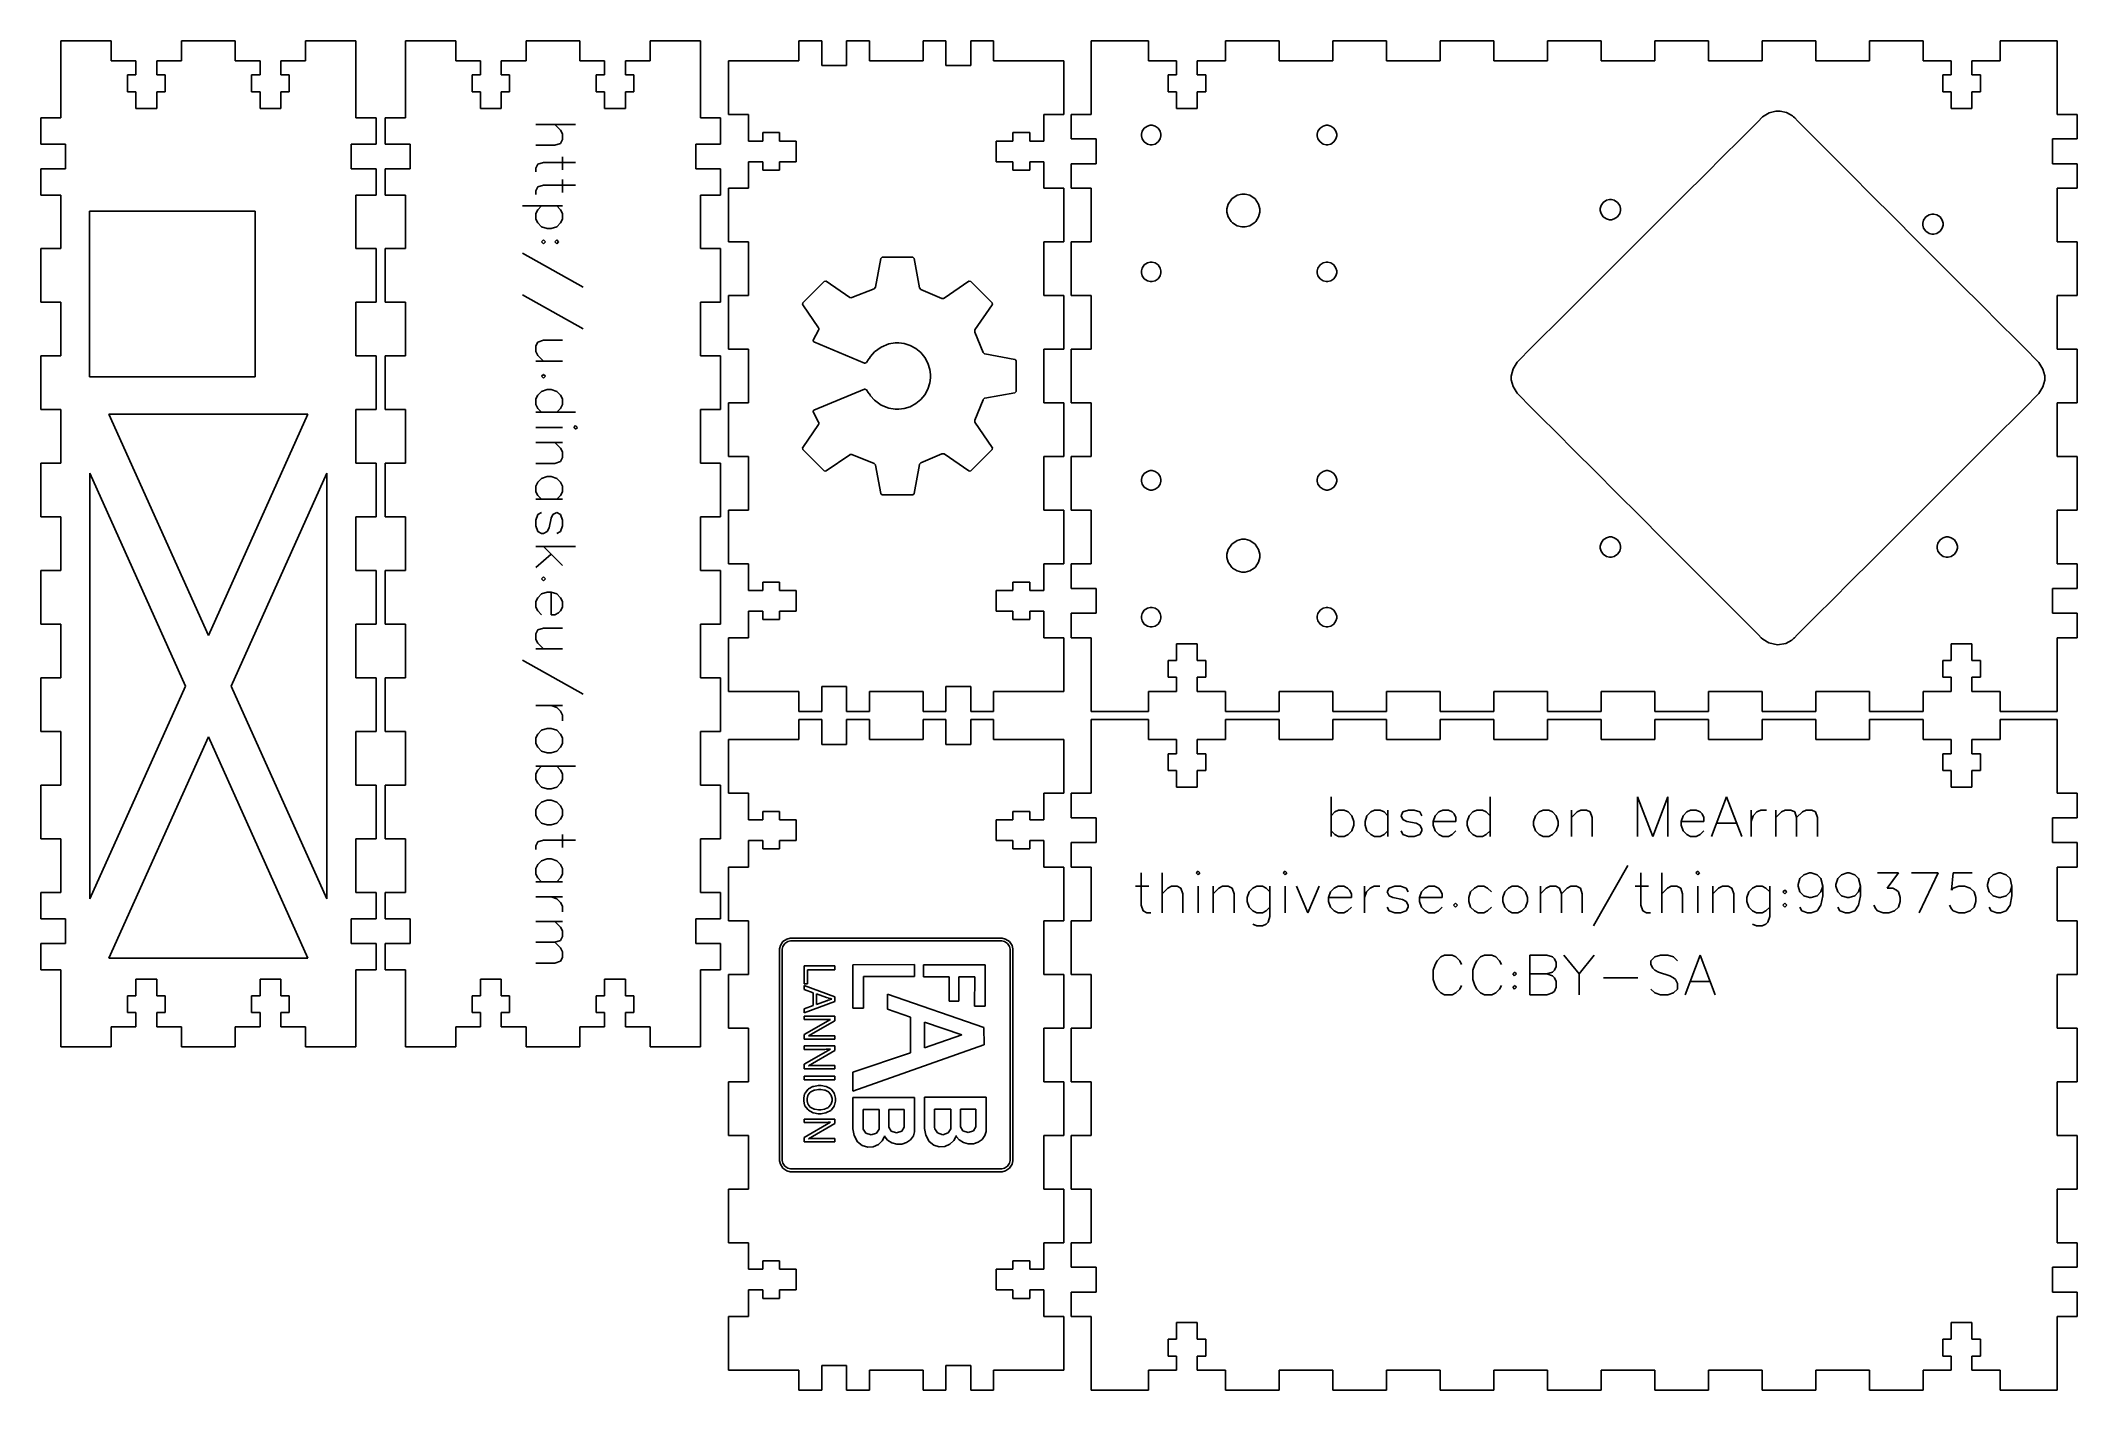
# Model space of a CAD drawing. Extents: x 0 to 304, y 0 to 201.
import ezdxf

# ---------------------------------------------------------------- set-up
doc = ezdxf.new("R2010")
doc.units = 0
doc.layers.get('0').update_dxf_attribs({"linetype": 'CONTINUOUS'})

msp = doc.modelspace()

# ---------------------------------------------------------------- linework, layer by layer
at = {"color": 1}
for p, q in [((3.12677, 189.826), (3.12677, 201.326)), ((3.12677, 201.326), (10.6274, 201.326)), ((10.6274, 201.326), (10.6274, 198.326)), ((21.1267, 198.326), (21.1267, 201.326)), ((21.1267, 201.326), (29.1276, 201.326)), ((29.1276, 201.326), (29.1276, 198.326)), ((39.6268, 198.326), (39.6268, 201.326)), ((39.6268, 201.326), (47.1276, 201.326)), ((47.1276, 201.326), (47.1276, 189.826)), ((54.4918, 189.826), (54.4918, 201.326)), ((54.4918, 201.326), (61.9926, 201.326)), ((61.9926, 201.326), (61.9926, 198.326)), ((72.4916, 198.326), (72.4916, 201.326)), ((72.4916, 201.326), (80.4926, 201.326)), ((80.4926, 201.326), (80.4926, 198.326)), ((90.992, 198.326), (90.992, 201.326)), ((90.992, 201.326), (98.4924, 201.326)), ((98.4924, 201.326), (98.4924, 189.826)), ((113.177, 198.326), (113.177, 201.326)), ((113.177, 201.326), (116.578, 201.326)), ((116.578, 201.326), (116.578, 197.626)), ((120.278, 197.626), (120.278, 201.326)), ((120.278, 201.326), (123.678, 201.326)), ((123.678, 201.326), (123.678, 198.326)), ((131.677, 198.326), (131.677, 201.326)), ((131.677, 201.326), (135.078, 201.326)), ((135.078, 201.326), (135.078, 197.626)), ((138.778, 197.626), (138.778, 201.326)), ((138.778, 201.326), (142.178, 201.326)), ((142.178, 201.326), (142.178, 198.326)), ((156.768, 190.325), (156.768, 201.326)), ((156.768, 201.326), (165.269, 201.326)), ((165.269, 201.326), (165.269, 198.326)), ((176.769, 198.326), (176.769, 201.326)), ((176.769, 201.326), (184.769, 201.326)), ((184.769, 201.326), (184.769, 198.326)), ((192.768, 198.326), (192.768, 201.326)), ((192.768, 201.326), (200.769, 201.326)), ((200.769, 201.326), (200.769, 198.326)), ((208.769, 198.326), (208.769, 201.326)), ((208.769, 201.326), (216.768, 201.326)), ((216.768, 201.326), (216.768, 198.326)), ((224.769, 198.326), (224.769, 201.326)), ((224.769, 201.326), (232.768, 201.326)), ((232.768, 201.326), (232.768, 198.326)), ((240.769, 198.326), (240.769, 201.326)), ((240.769, 201.326), (248.769, 201.326)), ((248.769, 201.326), (248.769, 198.326)), ((256.769, 198.326), (256.769, 201.326)), ((256.769, 201.326), (264.769, 201.326)), ((264.769, 201.326), (264.769, 198.326)), ((272.769, 198.326), (272.769, 201.326)), ((272.769, 201.326), (280.768, 201.326)), ((280.768, 201.326), (280.768, 198.326)), ((292.269, 198.326), (292.269, 201.326)), ((292.269, 201.326), (300.769, 201.326)), ((300.769, 201.326), (300.769, 190.325)), ((10.6274, 198.326), (14.3275, 198.326)), ((14.3275, 198.326), (14.3275, 196.226)), ((17.4267, 196.226), (17.4267, 198.326)), ((17.4267, 198.326), (21.1267, 198.326)), ((29.1276, 198.326), (32.8276, 198.326)), ((32.8276, 198.326), (32.8276, 196.226)), ((35.9269, 196.226), (35.9269, 198.326)), ((35.9269, 198.326), (39.6268, 198.326)), ((61.9926, 198.326), (65.6925, 198.326)), ((65.6925, 198.326), (65.6925, 196.226)), ((68.7917, 196.226), (68.7917, 198.326)), ((68.7917, 198.326), (72.4916, 198.326)), ((80.4926, 198.326), (84.1925, 198.326)), ((84.1925, 198.326), (84.1925, 196.226)), ((87.2917, 196.226), (87.2917, 198.326)), ((87.2917, 198.326), (90.992, 198.326)), ((102.678, 190.325), (102.678, 198.326)), ((102.678, 198.326), (113.177, 198.326)), ((116.578, 197.626), (120.278, 197.626)), ((123.678, 198.326), (131.677, 198.326)), ((135.078, 197.626), (138.778, 197.626)), ((142.178, 198.326), (152.677, 198.326)), ((152.677, 198.326), (152.677, 190.325)), ((165.269, 198.326), (169.468, 198.326)), ((169.468, 198.326), (169.468, 196.226)), ((172.569, 196.226), (172.569, 198.326)), ((172.569, 198.326), (176.769, 198.326)), ((184.769, 198.326), (192.768, 198.326)), ((200.769, 198.326), (208.769, 198.326)), ((216.768, 198.326), (224.769, 198.326)), ((232.768, 198.326), (240.769, 198.326)), ((248.769, 198.326), (256.769, 198.326)), ((264.769, 198.326), (272.769, 198.326)), ((280.768, 198.326), (284.969, 198.326)), ((284.969, 198.326), (284.969, 196.226)), ((288.069, 196.226), (288.069, 198.326)), ((288.069, 198.326), (292.269, 198.326)), ((14.3275, 196.226), (13.0776, 196.226)), ((13.0776, 196.226), (13.0776, 193.726)), ((18.6765, 196.226), (17.4267, 196.226)), ((18.6765, 193.726), (18.6765, 196.226)), ((32.8276, 196.226), (31.5764, 196.226)), ((31.5764, 196.226), (31.5764, 193.726)), ((37.1768, 196.226), (35.9269, 196.226)), ((37.1768, 193.726), (37.1768, 196.226)), ((65.6925, 196.226), (64.4426, 196.226)), ((64.4426, 196.226), (64.4426, 193.726)), ((70.0416, 196.226), (68.7917, 196.226)), ((70.0416, 193.726), (70.0416, 196.226)), ((84.1925, 196.226), (82.9412, 196.226)), ((82.9412, 196.226), (82.9412, 193.726)), ((88.5416, 196.226), (87.2917, 196.226)), ((88.5416, 193.726), (88.5416, 196.226)), ((169.468, 196.226), (168.219, 196.226)), ((168.219, 196.226), (168.219, 193.726)), ((173.819, 196.226), (172.569, 196.226)), ((173.819, 193.726), (173.819, 196.226)), ((284.969, 196.226), (283.719, 196.226)), ((283.719, 196.226), (283.719, 193.726)), ((289.319, 196.226), (288.069, 196.226)), ((289.319, 193.726), (289.319, 196.226)), ((13.0776, 193.726), (14.3275, 193.726)), ((14.3275, 193.726), (14.3275, 191.226)), ((17.4267, 191.226), (17.4267, 193.726)), ((17.4267, 193.726), (18.6765, 193.726)), ((31.5764, 193.726), (32.8276, 193.726)), ((32.8276, 193.726), (32.8276, 191.226)), ((35.9269, 191.226), (35.9269, 193.726)), ((35.9269, 193.726), (37.1768, 193.726)), ((64.4426, 193.726), (65.6925, 193.726)), ((65.6925, 193.726), (65.6925, 191.226)), ((68.7917, 191.226), (68.7917, 193.726)), ((68.7917, 193.726), (70.0416, 193.726)), ((82.9412, 193.726), (84.1925, 193.726)), ((84.1925, 193.726), (84.1925, 191.226)), ((87.2917, 191.226), (87.2917, 193.726)), ((87.2917, 193.726), (88.5416, 193.726)), ((168.219, 193.726), (169.468, 193.726)), ((169.468, 193.726), (169.468, 191.226)), ((172.569, 191.226), (172.569, 193.726)), ((172.569, 193.726), (173.819, 193.726)), ((283.719, 193.726), (284.969, 193.726)), ((284.969, 193.726), (284.969, 191.226)), ((288.069, 191.226), (288.069, 193.726)), ((288.069, 193.726), (289.319, 193.726)), ((0.12678, 185.926), (0.12678, 189.826)), ((0.12678, 189.826), (3.12677, 189.826)), ((14.3275, 191.226), (17.4267, 191.226)), ((32.8276, 191.226), (35.9269, 191.226)), ((47.1276, 189.826), (50.1276, 189.826)), ((50.1276, 189.826), (50.1276, 185.926)), ((51.4918, 185.926), (51.4918, 189.826)), ((51.4918, 189.826), (54.4918, 189.826)), ((65.6925, 191.226), (68.7917, 191.226)), ((84.1925, 191.226), (87.2917, 191.226)), ((98.4924, 189.826), (101.492, 189.826)), ((101.492, 189.826), (101.492, 185.926)), ((105.678, 190.325), (102.678, 190.325)), ((105.678, 186.376), (105.678, 190.325)), ((152.677, 190.325), (149.677, 190.325)), ((149.677, 190.325), (149.677, 186.376)), ((153.768, 186.676), (153.768, 190.325)), ((153.768, 190.325), (156.768, 190.325)), ((164.358, 187.831), (164.67, 188.294)), ((164.67, 188.294), (165.132, 188.605)), ((165.132, 188.605), (165.556, 188.718)), ((165.556, 188.718), (165.698, 188.718)), ((165.698, 188.718), (165.839, 188.718)), ((165.839, 188.718), (166.263, 188.605)), ((166.263, 188.605), (166.725, 188.294)), ((166.725, 188.294), (167.037, 187.831)), ((169.468, 191.226), (172.569, 191.226)), ((190.558, 187.831), (190.869, 188.294)), ((190.869, 188.294), (191.332, 188.605)), ((191.332, 188.605), (191.757, 188.718)), ((191.757, 188.718), (191.899, 188.718)), ((191.899, 188.718), (192.039, 188.718)), ((192.039, 188.718), (192.464, 188.605)), ((192.464, 188.605), (192.925, 188.294)), ((192.925, 188.294), (193.237, 187.831)), ((256.289, 189.405), (255.137, 188.254)), ((256.697, 189.811), (256.289, 189.405)), ((256.861, 189.975), (256.697, 189.811)), ((256.697, 189.811), (256.697, 189.811)), ((257.831, 190.569), (256.861, 189.975)), ((258.836, 190.833), (257.831, 190.569)), ((259.17, 190.833), (258.836, 190.833)), ((259.482, 190.833), (259.17, 190.833)), ((260.42, 190.649), (259.482, 190.833)), ((261.305, 190.135), (260.42, 190.649)), ((261.469, 189.971), (261.305, 190.135)), ((261.643, 189.808), (261.469, 189.971)), ((262.049, 189.402), (261.643, 189.808)), ((261.643, 189.808), (261.643, 189.808)), ((263.2, 188.25), (262.049, 189.402)), ((284.969, 191.226), (288.069, 191.226)), ((300.769, 190.325), (303.769, 190.325)), ((303.769, 190.325), (303.769, 186.676)), ((3.82683, 185.926), (0.12678, 185.926)), ((3.82683, 182.226), (3.82683, 185.926)), ((50.1276, 185.926), (46.4273, 185.926)), ((46.4273, 185.926), (46.4273, 182.226)), ((55.1917, 185.926), (51.4918, 185.926)), ((55.1917, 182.226), (55.1917, 185.926)), ((101.492, 185.926), (97.7925, 185.926)), ((97.7925, 185.926), (97.7925, 182.226)), ((107.778, 186.376), (105.678, 186.376)), ((110.278, 187.626), (107.778, 187.626)), ((107.778, 187.626), (107.778, 186.376)), ((110.278, 186.376), (110.278, 187.626)), ((112.777, 186.376), (110.278, 186.376)), ((112.777, 183.275), (112.777, 186.376)), ((145.077, 186.376), (142.577, 186.376)), ((142.577, 186.376), (142.577, 183.275)), ((147.578, 187.626), (145.077, 187.626)), ((145.077, 187.626), (145.077, 186.376)), ((147.578, 186.376), (147.578, 187.626)), ((149.677, 186.376), (147.578, 186.376)), ((157.468, 186.676), (153.768, 186.676)), ((157.468, 182.976), (157.468, 186.676)), ((164.246, 187.406), (164.358, 187.831)), ((164.246, 187.264), (164.246, 187.406)), ((164.246, 187.124), (164.246, 187.264)), ((164.358, 186.7), (164.246, 187.124)), ((164.67, 186.238), (164.358, 186.7)), ((165.132, 185.926), (164.67, 186.238)), ((165.556, 185.812), (165.132, 185.926)), ((165.698, 185.812), (165.556, 185.812)), ((165.839, 185.812), (165.698, 185.812)), ((166.263, 185.926), (165.839, 185.812)), ((166.725, 186.238), (166.263, 185.926)), ((167.037, 186.7), (166.725, 186.238)), ((167.037, 187.831), (167.152, 187.406)), ((167.152, 187.124), (167.037, 186.7)), ((167.152, 187.406), (167.152, 187.264)), ((167.152, 187.264), (167.152, 187.124)), ((190.445, 187.406), (190.558, 187.831)), ((190.445, 187.264), (190.445, 187.406)), ((190.445, 187.124), (190.445, 187.264)), ((190.558, 186.7), (190.445, 187.124)), ((190.869, 186.238), (190.558, 186.7)), ((191.332, 185.926), (190.869, 186.238)), ((191.757, 185.812), (191.332, 185.926)), ((191.899, 185.812), (191.757, 185.812)), ((192.039, 185.812), (191.899, 185.812)), ((192.464, 185.926), (192.039, 185.812)), ((192.925, 186.238), (192.464, 185.926)), ((193.237, 186.7), (192.925, 186.238)), ((193.237, 187.831), (193.351, 187.406)), ((193.351, 187.124), (193.237, 186.7)), ((193.351, 187.406), (193.351, 187.264)), ((193.351, 187.264), (193.351, 187.124)), ((253.347, 186.466), (251.026, 184.149)), ((255.137, 188.254), (253.347, 186.466)), ((264.987, 186.46), (263.2, 188.25)), ((267.305, 184.138), (264.987, 186.46)), ((303.769, 186.676), (300.069, 186.676)), ((300.069, 186.676), (300.069, 182.976)), ((0.12678, 178.325), (0.12678, 182.226)), ((0.12678, 182.226), (3.82683, 182.226)), ((46.4273, 182.226), (50.1276, 182.226)), ((50.1276, 182.226), (50.1276, 178.325)), ((51.4918, 178.325), (51.4918, 182.226)), ((51.4918, 182.226), (55.1917, 182.226)), ((97.7925, 182.226), (101.492, 182.226)), ((101.492, 182.226), (101.492, 178.325)), ((105.678, 179.325), (105.678, 183.275)), ((105.678, 183.275), (107.778, 183.275)), ((107.778, 183.275), (107.778, 182.025)), ((110.278, 182.025), (110.278, 183.275)), ((110.278, 183.275), (112.777, 183.275)), ((142.577, 183.275), (145.077, 183.275)), ((145.077, 183.275), (145.077, 182.025)), ((147.578, 182.025), (147.578, 183.275)), ((147.578, 183.275), (149.677, 183.275)), ((149.677, 183.275), (149.677, 179.325)), ((153.768, 179.325), (153.768, 182.976)), ((153.768, 182.976), (157.468, 182.976)), ((251.026, 184.149), (248.28, 181.405)), ((270.049, 181.391), (267.305, 184.138)), ((300.069, 182.976), (303.769, 182.976)), ((303.769, 182.976), (303.769, 179.325)), ((102.678, 171.326), (102.678, 179.325)), ((102.678, 179.325), (105.678, 179.325)), ((107.778, 182.025), (110.278, 182.025)), ((145.077, 182.025), (147.578, 182.025)), ((149.677, 179.325), (152.677, 179.325)), ((152.677, 179.325), (152.677, 171.326)), ((156.768, 179.325), (153.768, 179.325)), ((156.768, 171.326), (156.768, 179.325)), ((248.28, 181.405), (245.214, 178.343)), ((273.111, 178.326), (270.049, 181.391)), ((300.769, 179.325), (300.769, 171.326)), ((303.769, 179.325), (300.769, 179.325)), ((3.12677, 178.325), (0.12678, 178.325)), ((3.12677, 170.326), (3.12677, 178.325)), ((47.1276, 178.325), (47.1276, 170.326)), ((50.1276, 178.325), (47.1276, 178.325)), ((54.4918, 178.325), (51.4918, 178.325)), ((54.4918, 170.326), (54.4918, 178.325)), ((98.4924, 178.325), (98.4924, 170.326)), ((101.492, 178.325), (98.4924, 178.325)), ((176.992, 176.258), (177.184, 176.973)), ((176.992, 176.018), (176.992, 176.258)), ((177.184, 176.973), (177.71, 177.753)), ((177.71, 177.753), (178.49, 178.279)), ((178.49, 178.279), (179.205, 178.471)), ((179.205, 178.471), (179.445, 178.471)), ((179.445, 178.471), (179.684, 178.471)), ((179.684, 178.471), (180.399, 178.279)), ((180.399, 178.279), (181.179, 177.753)), ((181.179, 177.753), (181.705, 176.973)), ((181.705, 176.973), (181.898, 176.258)), ((181.898, 176.258), (181.898, 176.018)), ((232.765, 176.737), (232.646, 176.296)), ((232.646, 176.296), (232.646, 176.149)), ((232.646, 176.149), (232.646, 176.003)), ((233.088, 177.217), (232.765, 176.737)), ((233.568, 177.54), (233.088, 177.217)), ((234.007, 177.658), (233.568, 177.54)), ((234.155, 177.658), (234.007, 177.658)), ((234.301, 177.658), (234.155, 177.658)), ((234.742, 177.54), (234.301, 177.658)), ((235.222, 177.217), (234.742, 177.54)), ((235.545, 176.737), (235.222, 177.217)), ((235.665, 176.296), (235.545, 176.737)), ((235.665, 176.149), (235.665, 176.296)), ((235.665, 176.003), (235.665, 176.149)), ((245.214, 178.343), (241.935, 175.069)), ((276.385, 175.048), (273.111, 178.326)), ((7.38078, 175.941), (32.0986, 175.941)), ((7.38078, 151.223), (7.38078, 175.941)), ((32.0986, 175.941), (32.0986, 151.223)), ((176.992, 175.784), (176.992, 176.018)), ((177.178, 175.08), (176.992, 175.784)), ((177.595, 174.399), (177.178, 175.08)), ((177.71, 174.283), (177.595, 174.399)), ((177.825, 174.169), (177.71, 174.283)), ((178.506, 173.753), (177.825, 174.169)), ((179.21, 173.565), (178.506, 173.753)), ((179.445, 173.565), (179.21, 173.565)), ((179.68, 173.565), (179.445, 173.565)), ((180.384, 173.753), (179.68, 173.565)), ((181.063, 174.169), (180.384, 173.753)), ((181.179, 174.283), (181.063, 174.169)), ((181.293, 174.399), (181.179, 174.283)), ((181.711, 175.08), (181.293, 174.399)), ((181.898, 175.784), (181.711, 175.08)), ((181.898, 176.018), (181.898, 175.784)), ((232.646, 176.003), (232.765, 175.562)), ((232.765, 175.562), (233.088, 175.083)), ((233.088, 175.083), (233.568, 174.76)), ((233.568, 174.76), (234.007, 174.64)), ((234.007, 174.64), (234.155, 174.64)), ((234.155, 174.64), (234.301, 174.64)), ((234.301, 174.64), (234.742, 174.76)), ((234.742, 174.76), (235.222, 175.083)), ((235.222, 175.083), (235.545, 175.562)), ((235.545, 175.562), (235.665, 176.003)), ((241.935, 175.069), (238.551, 171.688)), ((279.765, 171.662), (276.385, 175.048)), ((280.862, 174.571), (280.744, 174.132)), ((280.744, 174.132), (280.744, 173.984)), ((280.744, 173.984), (280.744, 173.838)), ((280.744, 173.838), (280.862, 173.397)), ((281.185, 175.051), (280.862, 174.571)), ((280.862, 173.397), (281.185, 172.918)), ((281.664, 175.375), (281.185, 175.051)), ((282.105, 175.493), (281.664, 175.375)), ((282.253, 175.493), (282.105, 175.493)), ((282.399, 175.493), (282.253, 175.493)), ((282.84, 175.375), (282.399, 175.493)), ((283.319, 175.051), (282.84, 175.375)), ((283.643, 174.571), (283.319, 175.051)), ((283.319, 172.916), (283.643, 173.397)), ((283.763, 174.13), (283.643, 174.571)), ((283.643, 173.397), (283.763, 173.837)), ((283.763, 173.983), (283.763, 174.13)), ((283.763, 173.837), (283.763, 173.983)), ((0.12678, 162.326), (0.12678, 170.326)), ((0.12678, 170.326), (3.12677, 170.326)), ((47.1276, 170.326), (50.1276, 170.326)), ((50.1276, 170.326), (50.1276, 162.326)), ((51.4918, 162.326), (51.4918, 170.326)), ((51.4918, 170.326), (54.4918, 170.326)), ((98.4924, 170.326), (101.492, 170.326)), ((101.492, 170.326), (101.492, 162.326)), ((105.678, 171.326), (102.678, 171.326)), ((105.678, 163.325), (105.678, 171.326)), ((152.677, 171.326), (149.677, 171.326)), ((149.677, 171.326), (149.677, 163.325)), ((153.768, 163.325), (153.768, 171.326)), ((153.768, 171.326), (156.768, 171.326)), ((238.551, 171.688), (235.166, 168.308)), ((283.145, 168.278), (279.765, 171.662)), ((281.185, 172.918), (281.664, 172.594)), ((281.664, 172.594), (282.105, 172.474)), ((282.105, 172.474), (282.253, 172.474)), ((282.253, 172.474), (282.399, 172.474)), ((282.399, 172.474), (282.84, 172.594)), ((282.84, 172.594), (283.319, 172.916)), ((300.769, 171.326), (303.769, 171.326)), ((303.769, 171.326), (303.769, 163.325)), ((164.246, 167.007), (164.358, 167.432)), ((164.246, 166.865), (164.246, 167.007)), ((164.358, 167.432), (164.67, 167.893)), ((164.67, 167.893), (165.132, 168.205)), ((165.132, 168.205), (165.556, 168.318)), ((165.556, 168.318), (165.698, 168.318)), ((165.698, 168.318), (165.839, 168.318)), ((165.839, 168.318), (166.263, 168.205)), ((166.263, 168.205), (166.725, 167.893)), ((166.725, 167.893), (167.037, 167.432)), ((167.037, 167.432), (167.152, 167.007)), ((167.152, 167.007), (167.152, 166.865)), ((190.445, 167.007), (190.558, 167.432)), ((190.445, 166.865), (190.445, 167.007)), ((190.558, 167.432), (190.869, 167.893)), ((190.869, 167.893), (191.332, 168.205)), ((191.332, 168.205), (191.757, 168.318)), ((191.757, 168.318), (191.899, 168.318)), ((191.899, 168.318), (192.039, 168.318)), ((192.039, 168.318), (192.464, 168.205)), ((192.464, 168.205), (192.925, 167.893)), ((192.925, 167.893), (193.237, 167.432)), ((193.237, 167.432), (193.351, 167.007)), ((193.351, 167.007), (193.351, 166.865)), ((235.166, 168.308), (231.888, 165.034)), ((286.42, 164.999), (283.145, 168.278)), ((164.246, 166.725), (164.246, 166.865)), ((164.358, 166.3), (164.246, 166.725)), ((164.67, 165.837), (164.358, 166.3)), ((165.132, 165.526), (164.67, 165.837)), ((165.556, 165.412), (165.132, 165.526)), ((165.698, 165.412), (165.556, 165.412)), ((165.839, 165.412), (165.698, 165.412)), ((166.263, 165.526), (165.839, 165.412)), ((166.725, 165.837), (166.263, 165.526)), ((167.037, 166.3), (166.725, 165.837)), ((167.152, 166.725), (167.037, 166.3)), ((167.152, 166.865), (167.152, 166.725)), ((190.445, 166.725), (190.445, 166.865)), ((190.558, 166.3), (190.445, 166.725)), ((190.869, 165.837), (190.558, 166.3)), ((191.332, 165.526), (190.869, 165.837)), ((191.757, 165.412), (191.332, 165.526)), ((191.899, 165.412), (191.757, 165.412)), ((192.039, 165.412), (191.899, 165.412)), ((192.464, 165.526), (192.039, 165.412)), ((192.925, 165.837), (192.464, 165.526)), ((193.237, 166.3), (192.925, 165.837)), ((193.351, 166.725), (193.237, 166.3)), ((193.351, 166.865), (193.351, 166.725)), ((231.888, 165.034), (228.822, 161.972)), ((289.482, 161.935), (286.42, 164.999)), ((3.12677, 162.326), (0.12678, 162.326)), ((3.12677, 154.325), (3.12677, 162.326)), ((50.1276, 162.326), (47.1276, 162.326)), ((47.1276, 162.326), (47.1276, 154.325)), ((54.4918, 162.326), (51.4918, 162.326)), ((54.4918, 154.325), (54.4918, 162.326)), ((101.492, 162.326), (98.4924, 162.326)), ((98.4924, 162.326), (98.4924, 154.325)), ((102.678, 155.326), (102.678, 163.325)), ((102.678, 163.325), (105.678, 163.325)), ((149.677, 163.325), (152.677, 163.325)), ((152.677, 163.325), (152.677, 155.326)), ((156.768, 163.325), (153.768, 163.325)), ((156.768, 155.326), (156.768, 163.325)), ((228.822, 161.972), (226.076, 159.228)), ((292.225, 159.187), (289.482, 161.935)), ((303.769, 163.325), (300.769, 163.325)), ((300.769, 163.325), (300.769, 155.326)), ((226.076, 159.228), (223.755, 156.91)), ((294.543, 156.866), (292.225, 159.187)), ((105.678, 155.326), (102.678, 155.326)), ((105.678, 147.326), (105.678, 155.326)), ((152.677, 155.326), (149.677, 155.326)), ((149.677, 155.326), (149.677, 147.326)), ((153.768, 147.326), (153.768, 155.326)), ((153.768, 155.326), (156.768, 155.326)), ((221.965, 155.123), (220.813, 153.972)), ((223.755, 156.91), (221.965, 155.123)), ((296.331, 155.076), (294.543, 156.866)), ((297.481, 153.924), (296.331, 155.076)), ((300.769, 155.326), (303.769, 155.326)), ((303.769, 155.326), (303.769, 147.326)), ((0.12678, 146.326), (0.12678, 154.325)), ((0.12678, 154.325), (3.12677, 154.325)), ((47.1276, 154.325), (50.1276, 154.325)), ((50.1276, 154.325), (50.1276, 146.326)), ((51.4918, 146.326), (51.4918, 154.325)), ((51.4918, 154.325), (54.4918, 154.325)), ((98.4924, 154.325), (101.492, 154.325)), ((101.492, 154.325), (101.492, 146.326)), ((219.647, 152.432), (219.379, 151.325)), ((220.241, 153.402), (219.647, 152.432)), ((220.406, 153.565), (220.241, 153.402)), ((220.813, 153.972), (220.406, 153.565)), ((220.406, 153.565), (220.406, 153.565)), ((297.889, 153.516), (297.481, 153.924)), ((298.052, 153.352), (297.889, 153.516)), ((297.889, 153.516), (297.889, 153.516)), ((298.646, 152.382), (298.052, 153.352)), ((298.912, 151.379), (298.646, 152.382)), ((32.0986, 151.223), (7.38078, 151.223)), ((219.379, 151.325), (219.379, 151.092)), ((219.379, 151.092), (219.379, 150.759)), ((219.379, 150.759), (219.644, 149.754)), ((219.644, 149.754), (220.238, 148.784)), ((298.05, 148.736), (298.644, 149.706)), ((298.644, 149.706), (298.912, 150.711)), ((298.912, 151.044), (298.912, 151.379)), ((298.912, 150.711), (298.912, 151.044)), ((3.12677, 146.326), (0.12678, 146.326)), ((3.12677, 138.326), (3.12677, 146.326)), ((50.1276, 146.326), (47.1276, 146.326)), ((47.1276, 146.326), (47.1276, 138.326)), ((54.4918, 146.326), (51.4918, 146.326)), ((54.4918, 138.326), (54.4918, 146.326)), ((101.492, 146.326), (98.4924, 146.326)), ((98.4924, 146.326), (98.4924, 138.326)), ((102.678, 139.325), (102.678, 147.326)), ((102.678, 147.326), (105.678, 147.326)), ((149.677, 147.326), (152.677, 147.326)), ((152.677, 147.326), (152.677, 139.325)), ((156.768, 147.326), (153.768, 147.326)), ((156.768, 139.325), (156.768, 147.326)), ((220.238, 148.784), (220.402, 148.619)), ((220.402, 148.619), (220.402, 148.619)), ((220.402, 148.619), (220.809, 148.212)), ((220.809, 148.212), (221.959, 147.06)), ((221.959, 147.06), (223.746, 145.27)), ((294.536, 145.227), (296.326, 147.014)), ((296.326, 147.014), (297.478, 148.165)), ((297.478, 148.165), (297.886, 148.572)), ((297.886, 148.572), (298.05, 148.736)), ((297.886, 148.572), (297.886, 148.572)), ((303.769, 147.326), (300.769, 147.326)), ((300.769, 147.326), (300.769, 139.325)), ((10.2898, 145.664), (25.1272, 112.674)), ((39.9658, 145.664), (10.2898, 145.664)), ((25.1272, 112.674), (39.9658, 145.664)), ((223.746, 145.27), (226.065, 142.949)), ((226.065, 142.949), (228.808, 140.203)), ((289.468, 140.166), (292.216, 142.91)), ((292.216, 142.91), (294.536, 145.227)), ((228.808, 140.203), (231.87, 137.137)), ((286.403, 137.104), (289.468, 140.166)), ((0.12678, 130.325), (0.12678, 138.326)), ((0.12678, 138.326), (3.12677, 138.326)), ((7.45656, 136.837), (7.45656, 73.3848)), ((21.7248, 105.111), (7.45656, 136.837)), ((42.7976, 136.837), (28.5282, 105.111)), ((42.7976, 73.3848), (42.7976, 136.837)), ((47.1276, 138.326), (50.1276, 138.326)), ((50.1276, 138.326), (50.1276, 130.325)), ((51.4918, 130.325), (51.4918, 138.326)), ((51.4918, 138.326), (54.4918, 138.326)), ((98.4924, 138.326), (101.492, 138.326)), ((101.492, 138.326), (101.492, 130.325)), ((105.678, 139.325), (102.678, 139.325)), ((105.678, 131.326), (105.678, 139.325)), ((152.677, 139.325), (149.677, 139.325)), ((149.677, 139.325), (149.677, 131.326)), ((153.768, 131.326), (153.768, 139.325)), ((153.768, 139.325), (156.768, 139.325)), ((164.358, 136.353), (164.67, 136.814)), ((164.67, 136.814), (165.132, 137.126)), ((165.132, 137.126), (165.556, 137.239)), ((165.556, 137.239), (165.698, 137.239)), ((165.698, 137.239), (165.839, 137.239)), ((165.839, 137.239), (166.263, 137.126)), ((166.263, 137.126), (166.725, 136.814)), ((166.725, 136.814), (167.037, 136.353)), ((190.558, 136.353), (190.869, 136.814)), ((190.869, 136.814), (191.332, 137.126)), ((191.332, 137.126), (191.757, 137.239)), ((191.757, 137.239), (191.899, 137.239)), ((191.899, 137.239), (192.039, 137.239)), ((192.039, 137.239), (192.464, 137.126)), ((192.464, 137.126), (192.925, 136.814)), ((192.925, 136.814), (193.237, 136.353)), ((231.87, 137.137), (235.144, 133.858)), ((283.125, 133.829), (286.403, 137.104)), ((300.769, 139.325), (303.769, 139.325)), ((303.769, 139.325), (303.769, 131.326)), ((164.246, 135.928), (164.358, 136.353)), ((164.246, 135.786), (164.246, 135.928)), ((164.246, 135.646), (164.246, 135.786)), ((164.358, 135.221), (164.246, 135.646)), ((164.67, 134.76), (164.358, 135.221)), ((165.132, 134.447), (164.67, 134.76)), ((165.556, 134.332), (165.132, 134.447)), ((165.698, 134.332), (165.556, 134.332)), ((165.839, 134.332), (165.698, 134.332)), ((166.263, 134.447), (165.839, 134.332)), ((166.725, 134.76), (166.263, 134.447)), ((167.037, 135.221), (166.725, 134.76)), ((167.037, 136.353), (167.152, 135.928)), ((167.152, 135.646), (167.037, 135.221)), ((167.152, 135.928), (167.152, 135.786)), ((167.152, 135.786), (167.152, 135.646)), ((190.445, 135.928), (190.558, 136.353)), ((190.445, 135.786), (190.445, 135.928)), ((190.445, 135.646), (190.445, 135.786)), ((190.558, 135.221), (190.445, 135.646)), ((190.869, 134.76), (190.558, 135.221)), ((191.332, 134.447), (190.869, 134.76)), ((191.757, 134.332), (191.332, 134.447)), ((191.899, 134.332), (191.757, 134.332)), ((192.039, 134.332), (191.899, 134.332)), ((192.464, 134.447), (192.039, 134.332)), ((192.925, 134.76), (192.464, 134.447)), ((193.237, 135.221), (192.925, 134.76)), ((193.237, 136.353), (193.351, 135.928)), ((193.351, 135.646), (193.237, 135.221)), ((193.351, 135.928), (193.351, 135.786)), ((193.351, 135.786), (193.351, 135.646)), ((235.144, 133.858), (238.525, 130.474)), ((279.74, 130.449), (283.125, 133.829)), ((102.678, 123.326), (102.678, 131.326)), ((102.678, 131.326), (105.678, 131.326)), ((149.677, 131.326), (152.677, 131.326)), ((152.677, 131.326), (152.677, 123.326)), ((156.768, 131.326), (153.768, 131.326)), ((156.768, 123.326), (156.768, 131.326)), ((303.769, 131.326), (300.769, 131.326)), ((300.769, 131.326), (300.769, 123.326)), ((3.12677, 130.325), (0.12678, 130.325)), ((3.12677, 122.326), (3.12677, 130.325)), ((50.1276, 130.325), (47.1276, 130.325)), ((47.1276, 130.325), (47.1276, 122.326)), ((54.4918, 130.325), (51.4918, 130.325)), ((54.4918, 122.326), (54.4918, 130.325)), ((101.492, 130.325), (98.4924, 130.325)), ((98.4924, 130.325), (98.4924, 122.326)), ((238.525, 130.474), (241.905, 127.09)), ((276.354, 127.069), (279.74, 130.449)), ((176.992, 124.779), (177.184, 125.495)), ((176.992, 124.539), (176.992, 124.779)), ((176.992, 124.304), (176.992, 124.539)), ((177.184, 125.495), (177.71, 126.275)), ((177.71, 126.275), (178.49, 126.802)), ((178.49, 126.802), (179.205, 126.993)), ((179.205, 126.993), (179.445, 126.993)), ((179.445, 126.993), (179.684, 126.993)), ((179.684, 126.993), (180.399, 126.802)), ((180.399, 126.802), (181.179, 126.275)), ((181.179, 126.275), (181.705, 125.495)), ((181.705, 125.495), (181.898, 124.779)), ((181.898, 124.779), (181.898, 124.539)), ((181.898, 124.539), (181.898, 124.304)), ((232.766, 126.427), (232.647, 125.986)), ((232.647, 125.986), (232.647, 125.838)), ((232.647, 125.838), (232.647, 125.692)), ((232.647, 125.692), (232.765, 125.251)), ((232.765, 125.251), (233.088, 124.772)), ((233.088, 126.906), (232.766, 126.427)), ((233.568, 127.229), (233.088, 126.906)), ((233.088, 124.772), (233.568, 124.449)), ((234.009, 127.347), (233.568, 127.229)), ((234.156, 127.347), (234.009, 127.347)), ((234.302, 127.347), (234.156, 127.347)), ((234.743, 127.229), (234.302, 127.347)), ((235.223, 126.906), (234.743, 127.229)), ((234.743, 124.449), (235.223, 124.772)), ((235.545, 126.427), (235.223, 126.906)), ((235.223, 124.772), (235.545, 125.251)), ((235.665, 125.986), (235.545, 126.427)), ((235.545, 125.251), (235.665, 125.692)), ((235.665, 125.838), (235.665, 125.986)), ((235.665, 125.692), (235.665, 125.838)), ((241.905, 127.09), (245.179, 123.811)), ((273.076, 123.795), (276.354, 127.069)), ((282.997, 126.427), (282.878, 125.986)), ((282.878, 125.986), (282.878, 125.838)), ((282.878, 125.838), (282.878, 125.692)), ((282.878, 125.692), (282.997, 125.251)), ((283.319, 126.906), (282.997, 126.427)), ((282.997, 125.251), (283.319, 124.772)), ((283.799, 127.229), (283.319, 126.906)), ((283.319, 124.772), (283.799, 124.449)), ((284.24, 127.347), (283.799, 127.229)), ((284.387, 127.347), (284.24, 127.347)), ((284.533, 127.347), (284.387, 127.347)), ((284.974, 127.229), (284.533, 127.347)), ((285.454, 126.906), (284.974, 127.229)), ((284.974, 124.449), (285.454, 124.772)), ((285.778, 126.427), (285.454, 126.906)), ((285.454, 124.772), (285.778, 125.251)), ((285.897, 125.986), (285.778, 126.427)), ((285.778, 125.251), (285.897, 125.692)), ((285.897, 125.838), (285.897, 125.986)), ((285.897, 125.692), (285.897, 125.838)), ((0.12678, 114.326), (0.12678, 122.326)), ((0.12678, 122.326), (3.12677, 122.326)), ((47.1276, 122.326), (50.1276, 122.326)), ((50.1276, 122.326), (50.1276, 114.326)), ((51.4918, 114.326), (51.4918, 122.326)), ((51.4918, 122.326), (54.4918, 122.326)), ((98.4924, 122.326), (101.492, 122.326)), ((101.492, 122.326), (101.492, 114.326)), ((105.678, 123.326), (102.678, 123.326)), ((105.678, 119.375), (105.678, 123.326)), ((152.677, 123.326), (149.677, 123.326)), ((149.677, 123.326), (149.677, 119.375)), ((153.768, 119.676), (153.768, 123.326)), ((153.768, 123.326), (156.768, 123.326)), ((177.178, 123.602), (176.992, 124.304)), ((177.595, 122.921), (177.178, 123.602)), ((177.71, 122.805), (177.595, 122.921)), ((177.825, 122.691), (177.71, 122.805)), ((178.506, 122.273), (177.825, 122.691)), ((179.21, 122.086), (178.506, 122.273)), ((179.445, 122.086), (179.21, 122.086)), ((179.68, 122.086), (179.445, 122.086)), ((180.384, 122.273), (179.68, 122.086)), ((181.063, 122.691), (180.384, 122.273)), ((181.179, 122.805), (181.063, 122.691)), ((181.293, 122.921), (181.179, 122.805)), ((181.711, 123.602), (181.293, 122.921)), ((181.898, 124.304), (181.711, 123.602)), ((233.568, 124.449), (234.009, 124.329)), ((234.009, 124.329), (234.156, 124.329)), ((234.156, 124.329), (234.302, 124.329)), ((234.302, 124.329), (234.743, 124.449)), ((245.179, 123.811), (248.241, 120.745)), ((270.012, 120.733), (273.076, 123.795)), ((283.799, 124.449), (284.24, 124.329)), ((284.24, 124.329), (284.387, 124.329)), ((284.387, 124.329), (284.533, 124.329)), ((284.533, 124.329), (284.974, 124.449)), ((300.769, 123.326), (303.769, 123.326)), ((303.769, 123.326), (303.769, 119.676)), ((107.778, 119.375), (105.678, 119.375)), ((110.278, 120.625), (107.778, 120.625)), ((107.778, 120.625), (107.778, 119.375)), ((110.278, 119.375), (110.278, 120.625)), ((112.777, 119.375), (110.278, 119.375)), ((112.777, 116.276), (112.777, 119.375)), ((145.077, 119.375), (142.577, 119.375)), ((142.577, 119.375), (142.577, 116.276)), ((147.578, 120.625), (145.077, 120.625)), ((145.077, 120.625), (145.077, 119.375)), ((147.578, 119.375), (147.578, 120.625)), ((149.677, 119.375), (147.578, 119.375)), ((157.468, 119.676), (153.768, 119.676)), ((157.468, 115.976), (157.468, 119.676)), ((248.241, 120.745), (250.985, 117.999)), ((267.265, 117.989), (270.012, 120.733)), ((303.769, 119.676), (300.069, 119.676)), ((300.069, 119.676), (300.069, 115.976)), ((105.678, 112.325), (105.678, 116.276)), ((105.678, 116.276), (107.778, 116.276)), ((107.778, 116.276), (107.778, 115.026)), ((110.278, 115.026), (110.278, 116.276)), ((110.278, 116.276), (112.777, 116.276)), ((142.577, 116.276), (145.077, 116.276)), ((145.077, 116.276), (145.077, 115.026)), ((147.578, 115.026), (147.578, 116.276)), ((147.578, 116.276), (149.677, 116.276)), ((149.677, 116.276), (149.677, 112.325)), ((153.768, 112.325), (153.768, 115.976)), ((153.768, 115.976), (157.468, 115.976)), ((164.246, 115.528), (164.358, 115.952)), ((164.246, 115.386), (164.246, 115.528)), ((164.246, 115.245), (164.246, 115.386)), ((164.358, 115.952), (164.67, 116.415)), ((164.67, 116.415), (165.132, 116.727)), ((165.132, 116.727), (165.556, 116.84)), ((165.556, 116.84), (165.698, 116.84)), ((165.698, 116.84), (165.839, 116.84)), ((165.839, 116.84), (166.263, 116.727)), ((166.263, 116.727), (166.725, 116.415)), ((166.725, 116.415), (167.037, 115.952)), ((167.037, 115.952), (167.152, 115.528)), ((167.152, 115.528), (167.152, 115.386)), ((167.152, 115.386), (167.152, 115.245)), ((190.445, 115.528), (190.558, 115.952)), ((190.445, 115.386), (190.445, 115.528)), ((190.445, 115.245), (190.445, 115.386)), ((190.558, 115.952), (190.869, 116.415)), ((190.869, 116.415), (191.332, 116.727)), ((191.332, 116.727), (191.757, 116.84)), ((191.757, 116.84), (191.899, 116.84)), ((191.899, 116.84), (192.039, 116.84)), ((192.039, 116.84), (192.464, 116.727)), ((192.464, 116.727), (192.925, 116.415)), ((192.925, 116.415), (193.237, 115.952)), ((193.237, 115.952), (193.351, 115.528)), ((193.351, 115.528), (193.351, 115.386)), ((193.351, 115.386), (193.351, 115.245)), ((250.985, 117.999), (253.303, 115.678)), ((253.303, 115.678), (255.09, 113.888)), ((263.153, 113.884), (264.943, 115.671)), ((264.943, 115.671), (267.265, 117.989)), ((300.069, 115.976), (303.769, 115.976)), ((303.769, 115.976), (303.769, 112.325)), ((3.12677, 114.326), (0.12678, 114.326)), ((3.12677, 106.325), (3.12677, 114.326)), ((50.1276, 114.326), (47.1276, 114.326)), ((47.1276, 114.326), (47.1276, 106.325)), ((54.4918, 114.326), (51.4918, 114.326)), ((54.4918, 106.325), (54.4918, 114.326)), ((101.492, 114.326), (98.4924, 114.326)), ((98.4924, 114.326), (98.4924, 106.325)), ((107.778, 115.026), (110.278, 115.026)), ((145.077, 115.026), (147.578, 115.026)), ((164.358, 114.821), (164.246, 115.245)), ((164.67, 114.359), (164.358, 114.821)), ((165.132, 114.048), (164.67, 114.359)), ((165.556, 113.933), (165.132, 114.048)), ((165.698, 113.933), (165.556, 113.933)), ((165.839, 113.933), (165.698, 113.933)), ((166.263, 114.048), (165.839, 113.933)), ((166.725, 114.359), (166.263, 114.048)), ((167.037, 114.821), (166.725, 114.359)), ((167.152, 115.245), (167.037, 114.821)), ((190.558, 114.821), (190.445, 115.245)), ((190.869, 114.359), (190.558, 114.821)), ((191.332, 114.048), (190.869, 114.359)), ((191.757, 113.933), (191.332, 114.048)), ((191.899, 113.933), (191.757, 113.933)), ((192.039, 113.933), (191.899, 113.933)), ((192.464, 114.048), (192.039, 113.933)), ((192.925, 114.359), (192.464, 114.048)), ((193.237, 114.821), (192.925, 114.359)), ((193.351, 115.245), (193.237, 114.821)), ((255.09, 113.888), (256.241, 112.736)), ((256.241, 112.736), (256.649, 112.328)), ((261.594, 112.325), (262.001, 112.733)), ((262.001, 112.733), (263.153, 113.884)), ((102.678, 104.326), (102.678, 112.325)), ((102.678, 112.325), (105.678, 112.325)), ((149.677, 112.325), (152.677, 112.325)), ((152.677, 112.325), (152.677, 104.326)), ((156.768, 112.325), (153.768, 112.325)), ((156.768, 101.326), (156.768, 112.325)), ((172.569, 111.426), (169.468, 111.426)), ((169.468, 111.426), (169.468, 108.926)), ((172.569, 108.926), (172.569, 111.426)), ((256.649, 112.328), (256.649, 112.328)), ((256.649, 112.328), (256.889, 112.088)), ((256.889, 112.088), (257.784, 111.541)), ((257.784, 111.541), (259.056, 111.242)), ((259.056, 111.242), (260.328, 111.456)), ((260.328, 111.456), (261.231, 111.968)), ((261.231, 111.968), (261.466, 112.203)), ((261.466, 112.203), (261.594, 112.325)), ((261.594, 112.325), (261.594, 112.325)), ((288.069, 111.426), (284.969, 111.426)), ((284.969, 111.426), (284.969, 108.926)), ((288.069, 108.926), (288.069, 111.426)), ((303.769, 112.325), (300.769, 112.325)), ((300.769, 112.325), (300.769, 101.326)), ((0.12678, 98.3259), (0.12678, 106.325)), ((0.12678, 106.325), (3.12677, 106.325)), ((47.1276, 106.325), (50.1276, 106.325)), ((50.1276, 106.325), (50.1276, 98.3259)), ((51.4918, 98.3259), (51.4918, 106.325)), ((51.4918, 106.325), (54.4918, 106.325)), ((98.4924, 106.325), (101.492, 106.325)), ((101.492, 106.325), (101.492, 98.3259)), ((169.468, 108.926), (168.219, 108.926)), ((168.219, 108.926), (168.219, 106.426)), ((168.219, 106.426), (169.468, 106.426)), ((169.468, 106.426), (169.468, 104.326)), ((173.819, 108.926), (172.569, 108.926)), ((172.569, 104.326), (172.569, 106.426)), ((172.569, 106.426), (173.819, 106.426)), ((173.819, 106.426), (173.819, 108.926)), ((284.969, 108.926), (283.719, 108.926)), ((283.719, 108.926), (283.719, 106.426)), ((283.719, 106.426), (284.969, 106.426)), ((284.969, 106.426), (284.969, 104.326)), ((289.319, 108.926), (288.069, 108.926)), ((288.069, 104.326), (288.069, 106.426)), ((288.069, 106.426), (289.319, 106.426)), ((289.319, 106.426), (289.319, 108.926)), ((7.45656, 73.3848), (21.7248, 105.111)), ((28.5282, 105.111), (42.7976, 73.3848)), ((113.177, 104.326), (102.678, 104.326)), ((113.177, 101.326), (113.177, 104.326)), ((120.278, 105.026), (116.578, 105.026)), ((116.578, 105.026), (116.578, 101.326)), ((120.278, 101.326), (120.278, 105.026)), ((131.677, 104.326), (123.678, 104.326)), ((123.678, 104.326), (123.678, 101.326)), ((131.677, 101.326), (131.677, 104.326)), ((138.778, 105.026), (135.078, 105.026)), ((135.078, 105.026), (135.078, 101.326)), ((138.778, 101.326), (138.778, 105.026)), ((152.677, 104.326), (142.178, 104.326)), ((142.178, 104.326), (142.178, 101.326)), ((169.468, 104.326), (165.269, 104.326)), ((165.269, 104.326), (165.269, 101.326)), ((176.769, 104.326), (172.569, 104.326)), ((176.769, 101.326), (176.769, 104.326)), ((192.768, 104.326), (184.769, 104.326)), ((184.769, 104.326), (184.769, 101.326)), ((192.768, 101.326), (192.768, 104.326)), ((208.769, 104.326), (200.769, 104.326)), ((200.769, 104.326), (200.769, 101.326)), ((208.769, 101.326), (208.769, 104.326)), ((224.769, 104.326), (216.768, 104.326)), ((216.768, 104.326), (216.768, 101.326)), ((224.769, 101.326), (224.769, 104.326)), ((240.769, 104.326), (232.768, 104.326)), ((232.768, 104.326), (232.768, 101.326)), ((240.769, 101.326), (240.769, 104.326)), ((256.769, 104.326), (248.769, 104.326)), ((248.769, 104.326), (248.769, 101.326)), ((256.769, 101.326), (256.769, 104.326)), ((272.769, 104.326), (264.769, 104.326)), ((264.769, 104.326), (264.769, 101.326)), ((272.769, 101.326), (272.769, 104.326)), ((284.969, 104.326), (280.768, 104.326)), ((280.768, 104.326), (280.768, 101.326)), ((292.269, 104.326), (288.069, 104.326)), ((292.269, 101.326), (292.269, 104.326)), ((116.578, 101.326), (113.177, 101.326)), ((123.678, 101.326), (120.278, 101.326)), ((135.078, 101.326), (131.677, 101.326)), ((142.178, 101.326), (138.778, 101.326)), ((165.269, 101.326), (156.768, 101.326)), ((184.769, 101.326), (176.769, 101.326)), ((200.769, 101.326), (192.768, 101.326)), ((216.768, 101.326), (208.769, 101.326)), ((232.768, 101.326), (224.769, 101.326)), ((248.769, 101.326), (240.769, 101.326)), ((264.769, 101.326), (256.769, 101.326)), ((280.768, 101.326), (272.769, 101.326)), ((300.769, 101.326), (292.269, 101.326)), ((3.12677, 98.3259), (0.12678, 98.3259)), ((3.12677, 90.3249), (3.12677, 98.3259)), ((25.1272, 97.5487), (10.2884, 64.5569)), ((39.9658, 64.5569), (25.1272, 97.5487)), ((50.1276, 98.3259), (47.1276, 98.3259)), ((47.1276, 98.3259), (47.1276, 90.3249)), ((54.4918, 98.3259), (51.4918, 98.3259)), ((54.4918, 90.3249), (54.4918, 98.3259)), ((101.492, 98.3259), (98.4924, 98.3259)), ((98.4924, 98.3259), (98.4924, 90.3249)), ((113.177, 97.1268), (113.177, 100.127)), ((113.177, 100.127), (116.578, 100.127)), ((116.578, 100.127), (116.578, 96.4269)), ((120.278, 96.4269), (120.278, 100.127)), ((120.278, 100.127), (123.678, 100.127)), ((123.678, 100.127), (123.678, 97.1268)), ((131.677, 97.1268), (131.677, 100.127)), ((131.677, 100.127), (135.078, 100.127)), ((135.078, 100.127), (135.078, 96.4269)), ((138.778, 96.4269), (138.778, 100.127)), ((138.778, 100.127), (142.178, 100.127)), ((142.178, 100.127), (142.178, 97.1268)), ((156.768, 89.1275), (156.768, 100.127)), ((156.768, 100.127), (165.269, 100.127)), ((165.269, 100.127), (165.269, 97.1268)), ((176.769, 97.1268), (176.769, 100.127)), ((176.769, 100.127), (184.769, 100.127)), ((184.769, 100.127), (184.769, 97.1268)), ((192.768, 97.1268), (192.768, 100.127)), ((192.768, 100.127), (200.769, 100.127)), ((200.769, 100.127), (200.769, 97.1268)), ((208.769, 97.1268), (208.769, 100.127)), ((208.769, 100.127), (216.768, 100.127)), ((216.768, 100.127), (216.768, 97.1268)), ((224.769, 97.1268), (224.769, 100.127)), ((224.769, 100.127), (232.768, 100.127)), ((232.768, 100.127), (232.768, 97.1268)), ((240.769, 97.1268), (240.769, 100.127)), ((240.769, 100.127), (248.769, 100.127)), ((248.769, 100.127), (248.769, 97.1268)), ((256.769, 97.1268), (256.769, 100.127)), ((256.769, 100.127), (264.769, 100.127)), ((264.769, 100.127), (264.769, 97.1268)), ((272.769, 97.1268), (272.769, 100.127)), ((272.769, 100.127), (280.768, 100.127)), ((280.768, 100.127), (280.768, 97.1268)), ((292.269, 97.1268), (292.269, 100.127)), ((292.269, 100.127), (300.769, 100.127)), ((300.769, 100.127), (300.769, 89.1275)), ((102.678, 89.1275), (102.678, 97.1268)), ((102.678, 97.1268), (113.177, 97.1268)), ((116.578, 96.4269), (120.278, 96.4269)), ((123.678, 97.1268), (131.677, 97.1268)), ((135.078, 96.4269), (138.778, 96.4269)), ((142.178, 97.1268), (152.677, 97.1268)), ((152.677, 97.1268), (152.677, 89.1275)), ((165.269, 97.1268), (169.468, 97.1268)), ((169.468, 95.0267), (168.219, 95.0267)), ((168.219, 95.0267), (168.219, 92.5269)), ((169.468, 97.1268), (169.468, 95.0267)), ((172.569, 95.0267), (172.569, 97.1268)), ((172.569, 97.1268), (176.769, 97.1268)), ((173.819, 95.0267), (172.569, 95.0267)), ((173.819, 92.5269), (173.819, 95.0267)), ((184.769, 97.1268), (192.768, 97.1268)), ((200.769, 97.1268), (208.769, 97.1268)), ((216.768, 97.1268), (224.769, 97.1268)), ((232.768, 97.1268), (240.769, 97.1268)), ((248.769, 97.1268), (256.769, 97.1268)), ((264.769, 97.1268), (272.769, 97.1268)), ((280.768, 97.1268), (284.969, 97.1268)), ((284.969, 95.0267), (283.719, 95.0267)), ((283.719, 95.0267), (283.719, 92.5269)), ((284.969, 97.1268), (284.969, 95.0267)), ((288.069, 95.0267), (288.069, 97.1268)), ((288.069, 97.1268), (292.269, 97.1268)), ((289.319, 95.0267), (288.069, 95.0267)), ((289.319, 92.5269), (289.319, 95.0267)), ((168.219, 92.5269), (169.468, 92.5269)), ((169.468, 92.5269), (169.468, 90.0271)), ((172.569, 90.0271), (172.569, 92.5269)), ((172.569, 92.5269), (173.819, 92.5269)), ((283.719, 92.5269), (284.969, 92.5269)), ((284.969, 92.5269), (284.969, 90.0271)), ((288.069, 90.0271), (288.069, 92.5269)), ((288.069, 92.5269), (289.319, 92.5269)), ((0.12678, 82.3253), (0.12678, 90.3249)), ((0.12678, 90.3249), (3.12677, 90.3249)), ((47.1276, 90.3249), (50.1276, 90.3249)), ((50.1276, 90.3249), (50.1276, 82.3253)), ((51.4918, 82.3253), (51.4918, 90.3249)), ((51.4918, 90.3249), (54.4918, 90.3249)), ((98.4924, 90.3249), (101.492, 90.3249)), ((101.492, 90.3249), (101.492, 82.3253)), ((105.678, 89.1275), (102.678, 89.1275)), ((105.678, 85.1764), (105.678, 89.1275)), ((152.677, 89.1275), (149.677, 89.1275)), ((149.677, 89.1275), (149.677, 85.1764)), ((153.768, 85.477), (153.768, 89.1275)), ((153.768, 89.1275), (156.768, 89.1275)), ((169.468, 90.0271), (172.569, 90.0271)), ((284.969, 90.0271), (288.069, 90.0271)), ((300.769, 89.1275), (303.769, 89.1275)), ((303.769, 89.1275), (303.769, 85.477)), ((107.778, 85.1764), (105.678, 85.1764)), ((110.278, 86.4277), (107.778, 86.4277)), ((107.778, 86.4277), (107.778, 85.1764)), ((110.278, 85.1764), (110.278, 86.4277)), ((112.777, 85.1764), (110.278, 85.1764)), ((112.777, 82.0773), (112.777, 85.1764)), ((145.077, 85.1764), (142.577, 85.1764)), ((142.577, 85.1764), (142.577, 82.0773)), ((147.578, 86.4277), (145.077, 86.4277)), ((145.077, 86.4277), (145.077, 85.1764)), ((147.578, 85.1764), (147.578, 86.4277)), ((149.677, 85.1764), (147.578, 85.1764)), ((157.468, 85.477), (153.768, 85.477)), ((157.468, 81.7771), (157.468, 85.477)), ((303.769, 85.477), (300.069, 85.477)), ((300.069, 85.477), (300.069, 81.7771)), ((3.12677, 82.3253), (0.12678, 82.3253)), ((3.12677, 74.326), (3.12677, 82.3253)), ((50.1276, 82.3253), (47.1276, 82.3253)), ((47.1276, 82.3253), (47.1276, 74.326)), ((54.4918, 82.3253), (51.4918, 82.3253)), ((54.4918, 74.326), (54.4918, 82.3253)), ((101.492, 82.3253), (98.4924, 82.3253)), ((98.4924, 82.3253), (98.4924, 74.326)), ((105.678, 78.1265), (105.678, 82.0773)), ((105.678, 82.0773), (107.778, 82.0773)), ((107.778, 82.0773), (107.778, 80.8274)), ((110.278, 80.8274), (110.278, 82.0773)), ((110.278, 82.0773), (112.777, 82.0773)), ((142.577, 82.0773), (145.077, 82.0773)), ((145.077, 82.0773), (145.077, 80.8274)), ((147.578, 80.8274), (147.578, 82.0773)), ((147.578, 82.0773), (149.677, 82.0773)), ((149.677, 82.0773), (149.677, 78.1265)), ((107.778, 80.8274), (110.278, 80.8274)), ((145.077, 80.8274), (147.578, 80.8274)), ((153.768, 78.1265), (153.768, 81.7771)), ((153.768, 81.7771), (157.468, 81.7771)), ((300.069, 81.7771), (303.769, 81.7771)), ((303.769, 81.7771), (303.769, 78.1265)), ((102.678, 70.1269), (102.678, 78.1265)), ((102.678, 78.1265), (105.678, 78.1265)), ((149.677, 78.1265), (152.677, 78.1265)), ((152.677, 78.1265), (152.677, 70.1269)), ((156.768, 78.1265), (153.768, 78.1265)), ((156.768, 70.1269), (156.768, 78.1265)), ((303.769, 78.1265), (300.769, 78.1265)), ((300.769, 78.1265), (300.769, 70.1269)), ((0.12678, 70.4261), (0.12678, 74.326)), ((0.12678, 74.326), (3.12677, 74.326)), ((47.1276, 74.326), (50.1276, 74.326)), ((50.1276, 74.326), (50.1276, 70.4261)), ((51.4918, 70.4261), (51.4918, 74.326)), ((51.4918, 74.326), (54.4918, 74.326)), ((98.4924, 74.326), (101.492, 74.326)), ((101.492, 74.326), (101.492, 70.4261)), ((3.82683, 70.4261), (0.12678, 70.4261)), ((3.82683, 66.7262), (3.82683, 70.4261)), ((50.1276, 70.4261), (46.4273, 70.4261)), ((46.4273, 70.4261), (46.4273, 66.7262)), ((55.1917, 70.4261), (51.4918, 70.4261)), ((55.1917, 66.7262), (55.1917, 70.4261)), ((101.492, 70.4261), (97.7925, 70.4261)), ((97.7925, 70.4261), (97.7925, 66.7262)), ((105.678, 70.1269), (102.678, 70.1269)), ((105.678, 62.1273), (105.678, 70.1269)), ((152.677, 70.1269), (149.677, 70.1269)), ((149.677, 70.1269), (149.677, 62.1273)), ((153.768, 62.1273), (153.768, 70.1269)), ((153.768, 70.1269), (156.768, 70.1269)), ((300.769, 70.1269), (303.769, 70.1269)), ((303.769, 70.1269), (303.769, 62.1273)), ((0.12678, 62.8262), (0.12678, 66.7262)), ((0.12678, 66.7262), (3.82683, 66.7262)), ((10.2884, 64.5569), (39.9658, 64.5569)), ((46.4273, 66.7262), (50.1276, 66.7262)), ((50.1276, 66.7262), (50.1276, 62.8262)), ((51.4918, 62.8262), (51.4918, 66.7262)), ((51.4918, 66.7262), (55.1917, 66.7262)), ((97.7925, 66.7262), (101.492, 66.7262)), ((101.492, 66.7262), (101.492, 62.8262)), ((3.12677, 62.8262), (0.12678, 62.8262)), ((3.12677, 51.3249), (3.12677, 62.8262)), ((17.4267, 61.426), (14.3275, 61.426)), ((14.3275, 61.426), (14.3275, 58.9248)), ((17.4267, 58.9248), (17.4267, 61.426)), ((35.9269, 61.426), (32.8276, 61.426)), ((32.8276, 61.426), (32.8276, 58.9248)), ((35.9269, 58.9248), (35.9269, 61.426)), ((50.1276, 62.8262), (47.1276, 62.8262)), ((47.1276, 62.8262), (47.1276, 51.3249)), ((54.4918, 62.8262), (51.4918, 62.8262)), ((54.4918, 51.3249), (54.4918, 62.8262)), ((68.7917, 61.426), (65.6925, 61.426)), ((65.6925, 61.426), (65.6925, 58.9248)), ((68.7917, 58.9248), (68.7917, 61.426)), ((87.2917, 61.426), (84.1925, 61.426)), ((84.1925, 61.426), (84.1925, 58.9248)), ((87.2917, 58.9248), (87.2917, 61.426)), ((101.492, 62.8262), (98.4924, 62.8262)), ((98.4924, 62.8262), (98.4924, 51.3249)), ((102.678, 54.1267), (102.678, 62.1273)), ((102.678, 62.1273), (105.678, 62.1273)), ((149.677, 62.1273), (152.677, 62.1273)), ((152.677, 62.1273), (152.677, 54.1267)), ((156.768, 62.1273), (153.768, 62.1273)), ((156.768, 54.1267), (156.768, 62.1273)), ((303.769, 62.1273), (300.769, 62.1273)), ((300.769, 62.1273), (300.769, 54.1267)), ((14.3275, 58.9248), (13.0776, 58.9248)), ((13.0776, 58.9248), (13.0776, 56.425)), ((18.6765, 58.9248), (17.4267, 58.9248)), ((18.6765, 56.425), (18.6765, 58.9248)), ((32.8276, 58.9248), (31.5764, 58.9248)), ((31.5764, 58.9248), (31.5764, 56.425)), ((37.1768, 58.9248), (35.9269, 58.9248)), ((37.1768, 56.425), (37.1768, 58.9248)), ((65.6925, 58.9248), (64.4426, 58.9248)), ((64.4426, 58.9248), (64.4426, 56.425)), ((70.0416, 58.9248), (68.7917, 58.9248)), ((70.0416, 56.425), (70.0416, 58.9248)), ((84.1925, 58.9248), (82.9412, 58.9248)), ((82.9412, 58.9248), (82.9412, 56.425)), ((88.5416, 58.9248), (87.2917, 58.9248)), ((88.5416, 56.425), (88.5416, 58.9248)), ((13.0776, 56.425), (14.3275, 56.425)), ((14.3275, 56.425), (14.3275, 54.325)), ((17.4267, 54.325), (17.4267, 56.425)), ((17.4267, 56.425), (18.6765, 56.425)), ((31.5764, 56.425), (32.8276, 56.425)), ((32.8276, 56.425), (32.8276, 54.325)), ((35.9269, 54.325), (35.9269, 56.425)), ((35.9269, 56.425), (37.1768, 56.425)), ((64.4426, 56.425), (65.6925, 56.425)), ((65.6925, 56.425), (65.6925, 54.325)), ((68.7917, 54.325), (68.7917, 56.425)), ((68.7917, 56.425), (70.0416, 56.425)), ((82.9412, 56.425), (84.1925, 56.425)), ((84.1925, 56.425), (84.1925, 54.325)), ((87.2917, 54.325), (87.2917, 56.425)), ((87.2917, 56.425), (88.5416, 56.425)), ((14.3275, 54.325), (10.6274, 54.325)), ((10.6274, 54.325), (10.6274, 51.3249)), ((21.1267, 54.325), (17.4267, 54.325)), ((21.1267, 51.3249), (21.1267, 54.325)), ((32.8276, 54.325), (29.1276, 54.325)), ((29.1276, 54.325), (29.1276, 51.3249)), ((39.6268, 54.325), (35.9269, 54.325)), ((39.6268, 51.3249), (39.6268, 54.325)), ((65.6925, 54.325), (61.9926, 54.325)), ((61.9926, 54.325), (61.9926, 51.3249)), ((72.4916, 54.325), (68.7917, 54.325)), ((72.4916, 51.3249), (72.4916, 54.325)), ((84.1925, 54.325), (80.4926, 54.325)), ((80.4926, 54.325), (80.4926, 51.3249)), ((90.992, 54.325), (87.2917, 54.325)), ((90.992, 51.3249), (90.992, 54.325)), ((105.678, 54.1267), (102.678, 54.1267)), ((105.678, 46.1271), (105.678, 54.1267)), ((152.677, 54.1267), (149.677, 54.1267)), ((149.677, 54.1267), (149.677, 46.1271)), ((153.768, 46.1271), (153.768, 54.1267)), ((153.768, 54.1267), (156.768, 54.1267)), ((300.769, 54.1267), (303.769, 54.1267)), ((303.769, 54.1267), (303.769, 46.1271)), ((10.6274, 51.3249), (3.12677, 51.3249)), ((29.1276, 51.3249), (21.1267, 51.3249)), ((47.1276, 51.3249), (39.6268, 51.3249)), ((61.9926, 51.3249), (54.4918, 51.3249)), ((80.4926, 51.3249), (72.4916, 51.3249)), ((98.4924, 51.3249), (90.992, 51.3249)), ((102.678, 38.1275), (102.678, 46.1271)), ((102.678, 46.1271), (105.678, 46.1271)), ((149.677, 46.1271), (152.677, 46.1271)), ((152.677, 46.1271), (152.677, 38.1275)), ((156.768, 46.1271), (153.768, 46.1271)), ((156.768, 38.1275), (156.768, 46.1271)), ((303.769, 46.1271), (300.769, 46.1271)), ((300.769, 46.1271), (300.769, 38.1275)), ((105.678, 38.1275), (102.678, 38.1275)), ((105.678, 30.1267), (105.678, 38.1275)), ((152.677, 38.1275), (149.677, 38.1275)), ((149.677, 38.1275), (149.677, 30.1267)), ((153.768, 30.1267), (153.768, 38.1275)), ((153.768, 38.1275), (156.768, 38.1275)), ((300.769, 38.1275), (303.769, 38.1275)), ((303.769, 38.1275), (303.769, 30.1267)), ((102.678, 22.1272), (102.678, 30.1267)), ((102.678, 30.1267), (105.678, 30.1267)), ((149.677, 30.1267), (152.677, 30.1267)), ((152.677, 30.1267), (152.677, 22.1272)), ((156.768, 30.1267), (153.768, 30.1267)), ((156.768, 22.1272), (156.768, 30.1267)), ((303.769, 30.1267), (300.769, 30.1267)), ((300.769, 30.1267), (300.769, 22.1272)), ((105.678, 22.1272), (102.678, 22.1272)), ((105.678, 18.1777), (105.678, 22.1272)), ((152.677, 22.1272), (149.677, 22.1272)), ((149.677, 22.1272), (149.677, 18.1777)), ((153.768, 18.4767), (153.768, 22.1272)), ((153.768, 22.1272), (156.768, 22.1272)), ((300.769, 22.1272), (303.769, 22.1272)), ((303.769, 22.1272), (303.769, 18.4767)), ((110.278, 19.4276), (107.778, 19.4276)), ((107.778, 19.4276), (107.778, 18.1777)), ((110.278, 18.1777), (110.278, 19.4276)), ((147.578, 19.4276), (145.077, 19.4276)), ((145.077, 19.4276), (145.077, 18.1777)), ((147.578, 18.1777), (147.578, 19.4276)), ((157.468, 18.4767), (153.768, 18.4767)), ((157.468, 14.7767), (157.468, 18.4767)), ((303.769, 18.4767), (300.069, 18.4767)), ((300.069, 18.4767), (300.069, 14.7767)), ((107.778, 18.1777), (105.678, 18.1777)), ((112.777, 18.1777), (110.278, 18.1777)), ((112.777, 15.0771), (112.777, 18.1777)), ((145.077, 18.1777), (142.577, 18.1777)), ((142.577, 18.1777), (142.577, 15.0771)), ((149.677, 18.1777), (147.578, 18.1777)), ((105.678, 11.1277), (105.678, 15.0771)), ((105.678, 15.0771), (107.778, 15.0771)), ((107.778, 15.0771), (107.778, 13.8272)), ((107.778, 13.8272), (110.278, 13.8272)), ((110.278, 13.8272), (110.278, 15.0771)), ((110.278, 15.0771), (112.777, 15.0771)), ((142.577, 15.0771), (145.077, 15.0771)), ((145.077, 15.0771), (145.077, 13.8272)), ((145.077, 13.8272), (147.578, 13.8272)), ((147.578, 13.8272), (147.578, 15.0771)), ((147.578, 15.0771), (149.677, 15.0771)), ((149.677, 15.0771), (149.677, 11.1277)), ((153.768, 11.1277), (153.768, 14.7767)), ((153.768, 14.7767), (157.468, 14.7767)), ((300.069, 14.7767), (303.769, 14.7767)), ((303.769, 14.7767), (303.769, 11.1277)), ((102.678, 3.12677), (102.678, 11.1277)), ((102.678, 11.1277), (105.678, 11.1277)), ((149.677, 11.1277), (152.677, 11.1277)), ((152.677, 11.1277), (152.677, 3.12677)), ((156.768, 11.1277), (153.768, 11.1277)), ((156.768, 0.12678), (156.768, 11.1277)), ((172.569, 10.2264), (169.468, 10.2264)), ((169.468, 10.2264), (169.468, 7.72664)), ((172.569, 7.72664), (172.569, 10.2264)), ((288.069, 10.2264), (284.969, 10.2264)), ((284.969, 10.2264), (284.969, 7.72664)), ((288.069, 7.72664), (288.069, 10.2264)), ((303.769, 11.1277), (300.769, 11.1277)), ((300.769, 11.1277), (300.769, 0.12678)), ((169.468, 7.72664), (168.219, 7.72664)), ((168.219, 7.72664), (168.219, 5.2269)), ((173.819, 7.72664), (172.569, 7.72664)), ((173.819, 5.2269), (173.819, 7.72664)), ((284.969, 7.72664), (283.719, 7.72664)), ((283.719, 7.72664), (283.719, 5.2269)), ((289.319, 7.72664), (288.069, 7.72664)), ((289.319, 5.2269), (289.319, 7.72664)), ((113.177, 3.12677), (102.678, 3.12677)), ((113.177, 0.12678), (113.177, 3.12677)), ((120.278, 3.82683), (116.578, 3.82683)), ((116.578, 3.82683), (116.578, 0.12678)), ((120.278, 0.12678), (120.278, 3.82683)), ((131.677, 3.12677), (123.678, 3.12677)), ((123.678, 3.12677), (123.678, 0.12678)), ((131.677, 0.12678), (131.677, 3.12677)), ((138.778, 3.82683), (135.078, 3.82683)), ((135.078, 3.82683), (135.078, 0.12678)), ((138.778, 0.12678), (138.778, 3.82683)), ((152.677, 3.12677), (142.178, 3.12677)), ((142.178, 3.12677), (142.178, 0.12678)), ((169.468, 3.12677), (165.269, 3.12677)), ((165.269, 3.12677), (165.269, 0.12678)), ((168.219, 5.2269), (169.468, 5.2269)), ((169.468, 5.2269), (169.468, 3.12677)), ((172.569, 3.12677), (172.569, 5.2269)), ((172.569, 5.2269), (173.819, 5.2269)), ((176.769, 3.12677), (172.569, 3.12677)), ((176.769, 0.12678), (176.769, 3.12677)), ((192.768, 3.12677), (184.769, 3.12677)), ((184.769, 3.12677), (184.769, 0.12678)), ((192.768, 0.12678), (192.768, 3.12677)), ((208.769, 3.12677), (200.769, 3.12677)), ((200.769, 3.12677), (200.769, 0.12678)), ((208.769, 0.12678), (208.769, 3.12677)), ((224.769, 3.12677), (216.768, 3.12677)), ((216.768, 3.12677), (216.768, 0.12678)), ((224.769, 0.12678), (224.769, 3.12677)), ((240.769, 3.12677), (232.768, 3.12677)), ((232.768, 3.12677), (232.768, 0.12678)), ((240.769, 0.12678), (240.769, 3.12677)), ((256.769, 3.12677), (248.769, 3.12677)), ((248.769, 3.12677), (248.769, 0.12678)), ((256.769, 0.12678), (256.769, 3.12677)), ((272.769, 3.12677), (264.769, 3.12677)), ((264.769, 3.12677), (264.769, 0.12678)), ((272.769, 0.12678), (272.769, 3.12677)), ((284.969, 3.12677), (280.768, 3.12677)), ((280.768, 3.12677), (280.768, 0.12678)), ((283.719, 5.2269), (284.969, 5.2269)), ((284.969, 5.2269), (284.969, 3.12677)), ((288.069, 3.12677), (288.069, 5.2269)), ((288.069, 5.2269), (289.319, 5.2269)), ((292.269, 3.12677), (288.069, 3.12677)), ((292.269, 0.12678), (292.269, 3.12677)), ((116.578, 0.12678), (113.177, 0.12678)), ((123.678, 0.12678), (120.278, 0.12678)), ((135.078, 0.12678), (131.677, 0.12678)), ((142.178, 0.12678), (138.778, 0.12678)), ((165.269, 0.12678), (156.768, 0.12678)), ((184.769, 0.12678), (176.769, 0.12678)), ((200.769, 0.12678), (192.768, 0.12678)), ((216.768, 0.12678), (208.769, 0.12678)), ((232.768, 0.12678), (224.769, 0.12678)), ((248.769, 0.12678), (240.769, 0.12678)), ((264.769, 0.12678), (256.769, 0.12678)), ((280.768, 0.12678), (272.769, 0.12678)), ((300.769, 0.12678), (292.269, 0.12678))]:
    msp.add_line(p, q, dxfattribs=at)
at = {"color": 0}
for p, q in [((79.8781, 188.838), (73.9525, 188.838)), ((76.7747, 188.838), (77.6206, 187.991)), ((76.7747, 185.733), (73.9525, 185.733)), ((77.6206, 186.016), (76.7747, 185.733)), ((77.6206, 187.991), (77.9032, 187.427)), ((77.9032, 186.58), (77.6206, 186.016)), ((77.9032, 187.427), (77.9032, 186.58)), ((74.2336, 182.911), (73.9525, 182.346)), ((73.9525, 182.346), (73.9525, 181.783)), ((75.081, 183.194), (74.2336, 182.911)), ((79.8781, 183.194), (75.081, 183.194)), ((77.9032, 184.04), (77.9032, 182.065)), ((74.2336, 179.524), (73.9525, 178.96)), ((75.081, 179.807), (74.2336, 179.524)), ((79.8781, 179.807), (75.081, 179.807)), ((77.9032, 180.654), (77.9032, 178.678)), ((77.9032, 176.702), (71.9762, 176.702)), ((73.9525, 178.96), (73.9525, 178.395)), ((73.9525, 175.573), (74.2336, 176.138)), ((74.2336, 176.138), (74.7984, 176.702)), ((77.0558, 176.702), (77.6206, 176.138)), ((77.6206, 176.138), (77.9032, 175.573)), ((73.9525, 174.727), (73.9525, 175.573)), ((74.2336, 174.162), (73.9525, 174.727)), ((74.7984, 173.598), (74.2336, 174.162)), ((75.6447, 173.316), (74.7984, 173.598)), ((76.2095, 173.316), (75.6447, 173.316)), ((77.0558, 173.598), (76.2095, 173.316)), ((77.6206, 174.162), (77.0558, 173.598)), ((77.9032, 174.727), (77.6206, 174.162)), ((77.9032, 175.573), (77.9032, 174.727)), ((75.081, 171.622), (74.7984, 171.34)), ((74.7984, 171.34), (75.081, 171.057)), ((75.3636, 171.34), (75.081, 171.622)), ((75.081, 171.057), (75.3636, 171.34)), ((77.0558, 171.622), (76.7747, 171.34)), ((76.7747, 171.34), (77.0558, 171.057)), ((77.3384, 171.34), (77.0558, 171.622)), ((77.0558, 171.057), (77.3384, 171.34)), ((81.008, 164.567), (71.9762, 169.646)), ((125.397, 168.844), (124.608, 164.603)), ((125.402, 168.872), (125.397, 168.844)), ((125.571, 169.037), (125.402, 168.872)), ((125.629, 169.037), (125.571, 169.037)), ((130.106, 169.037), (125.629, 169.037)), ((130.163, 169.037), (130.106, 169.037)), ((130.332, 168.872), (130.163, 169.037)), ((130.338, 168.844), (130.332, 168.872)), ((131.147, 164.495), (130.338, 168.844)), ((116.925, 165.433), (113.76, 162.267)), ((116.944, 165.453), (116.925, 165.433)), ((117.203, 165.476), (116.944, 165.453)), ((117.226, 165.461), (117.203, 165.476)), ((120.738, 163.051), (117.226, 165.461)), ((124.385, 164.35), (121.076, 163.026)), ((124.409, 164.358), (124.385, 164.35)), ((124.602, 164.576), (124.409, 164.358)), ((124.608, 164.603), (124.602, 164.576)), ((131.151, 164.469), (131.147, 164.495)), ((131.342, 164.248), (131.151, 164.469)), ((131.368, 164.239), (131.342, 164.248)), ((134.479, 162.905), (131.368, 164.239)), ((138.508, 165.46), (134.815, 162.925)), ((138.53, 165.475), (138.508, 165.46)), ((138.791, 165.451), (138.53, 165.475)), ((138.81, 165.432), (138.791, 165.451)), ((141.974, 162.267), (138.81, 165.432)), ((81.008, 158.357), (71.9762, 163.438)), ((113.74, 162.249), (113.717, 161.99)), ((113.717, 161.99), (113.732, 161.966)), ((113.732, 161.966), (116.1, 158.517)), ((113.76, 162.267), (113.74, 162.249)), ((120.76, 163.036), (120.738, 163.051)), ((121.051, 163.015), (120.76, 163.036)), ((121.076, 163.026), (121.051, 163.015)), ((134.502, 162.892), (134.479, 162.905)), ((134.791, 162.91), (134.502, 162.892)), ((134.815, 162.925), (134.791, 162.91)), ((139.423, 158.208), (142.003, 161.966)), ((141.993, 162.249), (141.974, 162.267)), ((142.018, 161.988), (141.993, 162.249)), ((142.003, 161.966), (142.018, 161.988)), ((116.111, 158.186), (115.299, 156.665)), ((116.1, 158.517), (116.115, 158.495)), ((116.125, 158.21), (116.111, 158.186)), ((116.115, 158.495), (116.125, 158.21)), ((139.386, 157.894), (139.408, 158.186)), ((139.398, 157.869), (139.386, 157.894)), ((139.408, 158.186), (139.423, 158.208)), ((74.2336, 156.383), (73.9525, 155.818)), ((73.9525, 155.818), (73.9525, 154.971)), ((73.9525, 154.971), (74.2336, 154.407)), ((75.081, 156.665), (74.2336, 156.383)), ((77.9032, 156.665), (75.081, 156.665)), ((115.299, 156.665), (115.287, 156.641)), ((115.287, 156.641), (115.365, 156.425)), ((115.365, 156.425), (115.391, 156.414)), ((115.391, 156.414), (122.971, 153.278)), ((123.835, 154.246), (124.448, 154.929)), ((124.448, 154.929), (125.429, 155.649)), ((125.429, 155.649), (126.574, 156.114)), ((126.574, 156.114), (127.525, 156.276)), ((127.525, 156.276), (127.842, 156.276)), ((127.842, 156.276), (128.09, 156.276)), ((128.09, 156.276), (128.838, 156.176)), ((128.838, 156.176), (129.769, 155.888)), ((129.769, 155.888), (130.609, 155.432)), ((130.609, 155.432), (131.342, 154.827)), ((140.633, 154.854), (139.398, 157.869)), ((77.9032, 153.56), (73.9525, 153.56)), ((74.2336, 154.407), (75.081, 153.56)), ((122.971, 153.278), (122.995, 153.268)), ((122.995, 153.268), (123.239, 153.348)), ((123.239, 153.348), (123.255, 153.37)), ((123.255, 153.37), (123.487, 153.75)), ((123.487, 153.75), (123.497, 153.768)), ((123.497, 153.768), (123.654, 153.974)), ((123.654, 153.974), (123.672, 153.992)), ((123.672, 153.992), (123.835, 154.246)), ((131.342, 154.827), (131.946, 154.094)), ((131.946, 154.094), (132.402, 153.253)), ((132.402, 153.253), (132.691, 152.324)), ((132.691, 152.324), (132.792, 151.576)), ((140.641, 154.83), (140.633, 154.854)), ((140.86, 154.638), (140.641, 154.83)), ((140.888, 154.632), (140.86, 154.638)), ((145.386, 153.795), (140.888, 154.632)), ((145.412, 153.79), (145.386, 153.795)), ((145.579, 153.621), (145.412, 153.79)), ((145.579, 153.563), (145.579, 153.621)), ((145.579, 149.087), (145.579, 153.563)), ((74.7984, 149.044), (74.2336, 148.48)), ((75.081, 151.584), (74.7984, 151.302)), ((74.7984, 151.302), (75.081, 151.021)), ((75.6447, 149.327), (74.7984, 149.044)), ((75.3636, 151.302), (75.081, 151.584)), ((75.081, 151.021), (75.3636, 151.302)), ((76.2095, 149.327), (75.6447, 149.327)), ((77.0558, 149.044), (76.2095, 149.327)), ((77.6206, 148.48), (77.0558, 149.044)), ((122.971, 149.372), (115.391, 146.236)), ((122.995, 149.383), (122.971, 149.372)), ((123.239, 149.304), (122.995, 149.383)), ((123.255, 149.28), (123.239, 149.304)), ((123.487, 148.9), (123.255, 149.28)), ((123.497, 148.883), (123.487, 148.9)), ((123.654, 148.679), (123.497, 148.883)), ((132.402, 149.399), (131.946, 148.558)), ((132.691, 150.329), (132.402, 149.399)), ((132.792, 151.077), (132.691, 150.329)), ((132.792, 151.576), (132.792, 151.325)), ((132.792, 151.325), (132.792, 151.077)), ((140.888, 148.018), (145.386, 148.854)), ((145.386, 148.854), (145.412, 148.86)), ((145.412, 148.86), (145.579, 149.031)), ((145.579, 149.031), (145.579, 149.087)), ((74.2336, 148.48), (73.9525, 147.916)), ((73.9525, 147.916), (73.9525, 147.068)), ((73.9525, 147.068), (74.2336, 146.505)), ((79.8781, 145.94), (73.9525, 145.94)), ((74.2336, 146.505), (74.7984, 145.94)), ((77.0558, 145.94), (77.6206, 146.505)), ((77.9032, 147.916), (77.6206, 148.48)), ((77.6206, 146.505), (77.9032, 147.068)), ((77.9032, 147.068), (77.9032, 147.916)), ((115.365, 146.226), (115.287, 146.012)), ((115.287, 146.012), (115.299, 145.987)), ((115.299, 145.987), (116.111, 144.465)), ((115.391, 146.236), (115.365, 146.226)), ((123.672, 148.66), (123.654, 148.679)), ((123.833, 148.407), (123.672, 148.66)), ((124.448, 147.724), (123.833, 148.407)), ((125.429, 147.004), (124.448, 147.724)), ((126.574, 146.539), (125.429, 147.004)), ((127.525, 146.375), (126.574, 146.539)), ((127.842, 146.375), (127.525, 146.375)), ((128.09, 146.375), (127.842, 146.375)), ((128.838, 146.476), (128.09, 146.375)), ((129.769, 146.765), (128.838, 146.476)), ((130.609, 147.221), (129.769, 146.765)), ((131.342, 147.825), (130.609, 147.221)), ((131.946, 148.558), (131.342, 147.825)), ((139.398, 144.779), (140.633, 147.794)), ((140.633, 147.794), (140.641, 147.821)), ((140.641, 147.821), (140.86, 148.014)), ((140.86, 148.014), (140.888, 148.018)), ((77.9032, 143.683), (73.9525, 143.683)), ((79.8781, 143.965), (79.5969, 143.683)), ((79.5969, 143.683), (79.8781, 143.4)), ((80.1606, 143.683), (79.8781, 143.965)), ((79.8781, 143.4), (80.1606, 143.683)), ((116.1, 144.134), (113.732, 140.684)), ((116.115, 144.157), (116.1, 144.134)), ((116.111, 144.465), (116.125, 144.442)), ((116.125, 144.442), (116.115, 144.157)), ((139.386, 144.756), (139.398, 144.779)), ((139.408, 144.465), (139.386, 144.756)), ((139.423, 144.442), (139.408, 144.465)), ((142.001, 140.684), (139.423, 144.442)), ((77.9032, 141.424), (73.9525, 141.424)), ((76.7747, 141.424), (77.6206, 140.578)), ((77.6206, 140.578), (77.9032, 140.013)), ((77.9032, 140.013), (77.9032, 139.167)), ((113.732, 140.684), (113.717, 140.662)), ((113.717, 140.662), (113.74, 140.403)), ((113.74, 140.403), (113.76, 140.384)), ((113.76, 140.384), (116.925, 137.218)), ((131.368, 138.412), (134.479, 139.746)), ((134.479, 139.746), (134.502, 139.758)), ((134.502, 139.758), (134.791, 139.74)), ((134.791, 139.74), (134.815, 139.725)), ((134.815, 139.725), (138.508, 137.191)), ((138.81, 137.218), (141.974, 140.384)), ((141.974, 140.384), (141.993, 140.403)), ((141.993, 140.403), (142.016, 140.662)), ((142.016, 140.662), (142.001, 140.684)), ((76.7747, 138.321), (73.9525, 138.321)), ((77.6206, 138.602), (76.7747, 138.321)), ((77.9032, 139.167), (77.6206, 138.602)), ((116.925, 137.218), (116.944, 137.2)), ((116.944, 137.2), (117.203, 137.176)), ((117.203, 137.176), (117.226, 137.191)), ((117.226, 137.191), (120.738, 139.601)), ((120.738, 139.601), (120.76, 139.616)), ((120.76, 139.616), (121.051, 139.638)), ((121.051, 139.638), (121.076, 139.626)), ((121.076, 139.626), (124.385, 138.301)), ((124.385, 138.301), (124.409, 138.293)), ((124.409, 138.293), (124.602, 138.077)), ((124.602, 138.077), (124.608, 138.049)), ((124.608, 138.049), (125.397, 133.806)), ((130.338, 133.805), (131.147, 138.155)), ((131.147, 138.155), (131.151, 138.181)), ((131.151, 138.181), (131.342, 138.403)), ((131.342, 138.403), (131.368, 138.412)), ((138.508, 137.191), (138.53, 137.176)), ((138.53, 137.176), (138.791, 137.199)), ((138.791, 137.199), (138.81, 137.218)), ((74.2336, 135.498), (73.9525, 134.933)), ((73.9525, 134.933), (73.9525, 134.087)), ((73.9525, 134.087), (74.2336, 133.522)), ((74.7984, 136.062), (74.2336, 135.498)), ((75.6447, 136.344), (74.7984, 136.062)), ((76.2095, 136.344), (75.6447, 136.344)), ((77.0558, 136.062), (76.2095, 136.344)), ((77.6206, 135.498), (77.0558, 136.062)), ((77.9032, 134.933), (77.6206, 135.498)), ((77.6206, 133.522), (77.9032, 134.087)), ((77.9032, 134.087), (77.9032, 134.933)), ((125.397, 133.806), (125.402, 133.78)), ((125.402, 133.78), (125.571, 133.613)), ((125.571, 133.613), (125.629, 133.613)), ((125.629, 133.613), (130.106, 133.613)), ((130.106, 133.613), (130.164, 133.613)), ((130.164, 133.613), (130.332, 133.78)), ((130.332, 133.78), (130.338, 133.806)), ((77.9032, 132.957), (73.9525, 132.957)), ((73.9525, 129.854), (74.2336, 130.7)), ((74.2336, 133.522), (74.7984, 132.957)), ((74.2336, 130.7), (74.7984, 130.983)), ((76.4921, 130.7), (76.2095, 130.135)), ((77.0558, 130.983), (76.4921, 130.7)), ((77.0558, 132.957), (77.6206, 133.522)), ((77.6206, 130.7), (77.0558, 130.983)), ((77.9032, 129.854), (77.6206, 130.7)), ((73.9525, 129.007), (73.9525, 129.854)), ((74.2336, 128.16), (73.9525, 129.007)), ((74.7984, 127.878), (74.2336, 128.16)), ((75.081, 127.878), (74.7984, 127.878)), ((75.6447, 128.16), (75.081, 127.878)), ((75.9273, 128.724), (75.6447, 128.16)), ((76.2095, 130.135), (75.9273, 128.724)), ((77.0558, 127.878), (77.6206, 128.16)), ((77.6206, 128.16), (77.9032, 129.007)), ((77.9032, 129.007), (77.9032, 129.854)), ((79.8781, 125.902), (73.9525, 125.902)), ((76.2095, 124.773), (73.9525, 122.798)), ((77.9032, 123.08), (75.081, 125.902)), ((74.7984, 118.846), (74.2336, 118.283)), ((75.081, 121.387), (74.7984, 121.105)), ((74.7984, 121.105), (75.081, 120.822)), ((75.6447, 119.129), (74.7984, 118.846)), ((75.3636, 121.105), (75.081, 121.387)), ((75.081, 120.822), (75.3636, 121.105)), ((76.2095, 119.129), (75.6447, 119.129)), ((76.2095, 119.129), (76.2095, 115.743)), ((77.0558, 118.846), (76.2095, 119.129)), ((77.6206, 118.283), (77.0558, 118.846)), ((74.2336, 118.283), (73.9525, 117.718)), ((73.9525, 117.718), (73.9525, 116.871)), ((73.9525, 116.871), (74.2336, 116.307)), ((74.2336, 116.307), (74.7984, 115.743)), ((76.2095, 115.743), (76.7747, 115.743)), ((76.7747, 115.743), (77.3384, 116.024)), ((77.3384, 116.024), (77.6206, 116.307)), ((77.9032, 117.718), (77.6206, 118.283)), ((77.6206, 116.307), (77.9032, 116.871)), ((77.9032, 116.871), (77.9032, 117.718)), ((74.2336, 113.484), (73.9525, 112.921)), ((73.9525, 112.921), (73.9525, 112.073)), ((75.081, 113.767), (74.2336, 113.484)), ((77.9032, 113.767), (75.081, 113.767)), ((73.9525, 112.073), (74.2336, 111.51)), ((77.9032, 110.662), (73.9525, 110.662)), ((74.2336, 111.51), (75.081, 110.662)), ((81.008, 103.889), (71.9762, 108.968)), ((77.9032, 102.195), (73.9525, 102.195)), ((76.2095, 102.195), (77.0558, 101.913)), ((77.0558, 101.913), (77.6206, 101.349)), ((77.6206, 101.349), (77.9032, 100.784)), ((77.9032, 100.784), (77.9032, 99.9381)), ((74.2336, 97.9622), (73.9525, 97.3984)), ((73.9525, 97.3984), (73.9525, 96.551)), ((74.7984, 98.527), (74.2336, 97.9622)), ((75.6447, 98.8095), (74.7984, 98.527)), ((76.2095, 98.8095), (75.6447, 98.8095)), ((77.0558, 98.527), (76.2095, 98.8095)), ((77.6206, 97.9622), (77.0558, 98.527)), ((77.9032, 97.3984), (77.6206, 97.9622)), ((77.9032, 96.551), (77.9032, 97.3984)), ((73.9525, 96.551), (74.2336, 95.9873)), ((74.2336, 95.9873), (74.7984, 95.4222)), ((74.7984, 95.4222), (75.6447, 95.1399)), ((75.6447, 95.1399), (76.2095, 95.1399)), ((76.2095, 95.1399), (77.0558, 95.4222)), ((77.0558, 95.4222), (77.6206, 95.9873)), ((77.6206, 95.9873), (77.9032, 96.551)), ((79.8781, 93.1651), (73.9525, 93.1651)), ((73.9525, 92.0351), (74.2336, 92.5999)), ((73.9525, 91.1888), (73.9525, 92.0351)), ((74.2336, 90.624), (73.9525, 91.1888)), ((74.2336, 92.5999), (74.7984, 93.1651)), ((77.0558, 93.1651), (77.6206, 92.5999)), ((77.6206, 92.5999), (77.9032, 92.0351)), ((77.9032, 91.1888), (77.6206, 90.624)), ((77.9032, 92.0351), (77.9032, 91.1888)), ((74.7984, 90.0603), (74.2336, 90.624)), ((75.6447, 89.7777), (74.7984, 90.0603)), ((75.6447, 88.0844), (74.7984, 87.8018)), ((76.2095, 89.7777), (75.6447, 89.7777)), ((76.2095, 88.0844), (75.6447, 88.0844)), ((77.0558, 90.0603), (76.2095, 89.7777)), ((77.0558, 87.8018), (76.2095, 88.0844)), ((77.6206, 90.624), (77.0558, 90.0603)), ((192.504, 88.6107), (192.504, 82.6851)), ((216.21, 88.6107), (216.21, 82.6851)), ((238.223, 88.6107), (238.223, 82.6851)), ((238.223, 88.6107), (240.482, 82.6851)), ((242.739, 88.6107), (240.482, 82.6851)), ((242.739, 88.6107), (242.739, 82.6851)), ((251.488, 88.6107), (249.23, 82.6851)), ((251.488, 88.6107), (253.745, 82.6851)), ((74.2336, 87.2381), (73.9525, 86.6733)), ((73.9525, 86.6733), (73.9525, 85.827)), ((73.9525, 85.827), (74.2336, 85.2622)), ((74.7984, 87.8018), (74.2336, 87.2381)), ((74.2336, 85.2622), (74.7984, 84.6984)), ((77.6206, 87.2381), (77.0558, 87.8018)), ((77.0558, 84.6984), (77.6206, 85.2622)), ((77.9032, 86.6733), (77.6206, 87.2381)), ((77.6206, 85.2622), (77.9032, 85.827)), ((77.9032, 85.827), (77.9032, 86.6733)), ((192.504, 85.7885), (193.067, 86.3533)), ((193.067, 86.3533), (193.632, 86.6359)), ((193.632, 86.6359), (194.478, 86.6359)), ((194.478, 86.6359), (195.043, 86.3533)), ((195.043, 86.3533), (195.608, 85.7885)), ((195.608, 85.7885), (195.889, 84.9422)), ((197.866, 85.7885), (197.583, 84.9422)), ((198.43, 86.3533), (197.866, 85.7885)), ((198.994, 86.6359), (198.43, 86.3533)), ((199.842, 86.6359), (198.994, 86.6359)), ((200.405, 86.3533), (199.842, 86.6359)), ((200.97, 85.7885), (200.405, 86.3533)), ((200.97, 86.6359), (200.97, 82.6851)), ((203.228, 86.3533), (202.945, 85.7885)), ((202.945, 85.7885), (203.228, 85.2248)), ((204.075, 86.6359), (203.228, 86.3533)), ((203.228, 85.2248), (203.793, 84.9422)), ((204.921, 86.6359), (204.075, 86.6359)), ((205.767, 86.3533), (204.921, 86.6359)), ((206.05, 85.7885), (205.767, 86.3533)), ((208.026, 85.7885), (207.743, 84.9422)), ((208.589, 86.3533), (208.026, 85.7885)), ((209.155, 86.6359), (208.589, 86.3533)), ((210, 86.6359), (209.155, 86.6359)), ((210.566, 86.3533), (210, 86.6359)), ((210.848, 86.0707), (210.566, 86.3533)), ((211.13, 85.5073), (210.848, 86.0707)), ((211.13, 84.9422), (211.13, 85.5073)), ((213.105, 85.7885), (212.823, 84.9422)), ((213.67, 86.3533), (213.105, 85.7885)), ((214.234, 86.6359), (213.67, 86.3533)), ((215.082, 86.6359), (214.234, 86.6359)), ((215.645, 86.3533), (215.082, 86.6359)), ((216.21, 85.7885), (215.645, 86.3533)), ((222.983, 85.7885), (222.7, 84.9422)), ((223.548, 86.3533), (222.983, 85.7885)), ((224.112, 86.6359), (223.548, 86.3533)), ((224.959, 86.6359), (224.112, 86.6359)), ((225.523, 86.3533), (224.959, 86.6359)), ((226.088, 85.7885), (225.523, 86.3533)), ((226.37, 84.9422), (226.088, 85.7885)), ((228.345, 86.6359), (228.345, 82.6851)), ((228.345, 85.5073), (229.193, 86.3533)), ((229.193, 86.3533), (229.756, 86.6359)), ((229.756, 86.6359), (230.604, 86.6359)), ((230.604, 86.6359), (231.167, 86.3533)), ((231.167, 86.3533), (231.45, 85.5073)), ((231.45, 85.5073), (231.45, 82.6851)), ((244.997, 85.7885), (244.715, 84.9422)), ((245.561, 86.3533), (244.997, 85.7885)), ((246.126, 86.6359), (245.561, 86.3533)), ((246.972, 86.6359), (246.126, 86.6359)), ((247.537, 86.3533), (246.972, 86.6359)), ((247.819, 86.0707), (247.537, 86.3533)), ((248.1, 85.5073), (247.819, 86.0707)), ((248.1, 84.9422), (248.1, 85.5073)), ((255.156, 86.6359), (255.156, 82.6851)), ((255.156, 84.9422), (255.439, 85.7885)), ((255.439, 85.7885), (256.004, 86.3533)), ((256.004, 86.3533), (256.567, 86.6359)), ((256.567, 86.6359), (257.415, 86.6359)), ((258.826, 86.6359), (258.826, 82.6851)), ((258.826, 85.5073), (259.672, 86.3533)), ((259.672, 86.3533), (260.237, 86.6359)), ((260.237, 86.6359), (261.083, 86.6359)), ((261.083, 86.6359), (261.648, 86.3533)), ((261.648, 86.3533), (261.93, 85.5073)), ((261.93, 85.5073), (262.777, 86.3533)), ((261.93, 85.5073), (261.93, 82.6851)), ((262.777, 86.3533), (263.342, 86.6359)), ((263.342, 86.6359), (264.188, 86.6359)), ((264.188, 86.6359), (264.753, 86.3533)), ((264.753, 86.3533), (265.034, 85.5073)), ((265.034, 85.5073), (265.034, 82.6851)), ((75.081, 82.1574), (74.2336, 81.8762)), ((74.7984, 84.6984), (75.6447, 84.4158)), ((79.8781, 82.1574), (75.081, 82.1574)), ((75.6447, 84.4158), (76.2095, 84.4158)), ((76.2095, 84.4158), (77.0558, 84.6984)), ((77.9032, 83.0047), (77.9032, 81.0288)), ((193.067, 82.9663), (192.504, 83.5311)), ((193.632, 82.6851), (193.067, 82.9663)), ((194.478, 82.6851), (193.632, 82.6851)), ((195.043, 82.9663), (194.478, 82.6851)), ((195.608, 83.5311), (195.043, 82.9663)), ((195.889, 84.3774), (195.608, 83.5311)), ((195.889, 84.9422), (195.889, 84.3774)), ((197.583, 84.9422), (197.583, 84.3774)), ((197.583, 84.3774), (197.866, 83.5311)), ((197.866, 83.5311), (198.43, 82.9663)), ((198.43, 82.9663), (198.994, 82.6851)), ((198.994, 82.6851), (199.842, 82.6851)), ((199.842, 82.6851), (200.405, 82.9663)), ((200.405, 82.9663), (200.97, 83.5311)), ((203.228, 82.9663), (202.945, 83.5311)), ((204.075, 82.6851), (203.228, 82.9663)), ((203.793, 84.9422), (205.204, 84.6596)), ((204.921, 82.6851), (204.075, 82.6851)), ((205.767, 82.9663), (204.921, 82.6851)), ((205.204, 84.6596), (205.767, 84.3774)), ((205.767, 84.3774), (206.05, 83.8137)), ((206.05, 83.5311), (205.767, 82.9663)), ((206.05, 83.8137), (206.05, 83.5311)), ((207.743, 84.9422), (211.13, 84.9422)), ((207.743, 84.9422), (207.743, 84.3774)), ((207.743, 84.3774), (208.026, 83.5311)), ((208.026, 83.5311), (208.589, 82.9663)), ((208.589, 82.9663), (209.155, 82.6851)), ((209.155, 82.6851), (210, 82.6851)), ((210, 82.6851), (210.566, 82.9663)), ((210.566, 82.9663), (211.13, 83.5311)), ((212.823, 84.9422), (212.823, 84.3774)), ((212.823, 84.3774), (213.105, 83.5311)), ((213.105, 83.5311), (213.67, 82.9663)), ((213.67, 82.9663), (214.234, 82.6851)), ((214.234, 82.6851), (215.082, 82.6851)), ((215.082, 82.6851), (215.645, 82.9663)), ((215.645, 82.9663), (216.21, 83.5311)), ((222.7, 84.9422), (222.7, 84.3774)), ((222.7, 84.3774), (222.983, 83.5311)), ((222.983, 83.5311), (223.548, 82.9663)), ((223.548, 82.9663), (224.112, 82.6851)), ((224.112, 82.6851), (224.959, 82.6851)), ((224.959, 82.6851), (225.523, 82.9663)), ((225.523, 82.9663), (226.088, 83.5311)), ((226.088, 83.5311), (226.37, 84.3774)), ((226.37, 84.3774), (226.37, 84.9422)), ((244.715, 84.9422), (248.1, 84.9422)), ((244.715, 84.9422), (244.715, 84.3774)), ((244.715, 84.3774), (244.997, 83.5311)), ((244.997, 83.5311), (245.561, 82.9663)), ((245.561, 82.9663), (246.126, 82.6851)), ((246.126, 82.6851), (246.972, 82.6851)), ((246.972, 82.6851), (247.537, 82.9663)), ((247.537, 82.9663), (248.1, 83.5311)), ((250.077, 84.6596), (252.899, 84.6596)), ((74.2336, 81.8762), (73.9525, 81.311)), ((73.9525, 81.311), (73.9525, 80.7462)), ((74.7984, 79.054), (74.2336, 78.4888)), ((75.6447, 79.3351), (74.7984, 79.054)), ((76.2095, 79.3351), (75.6447, 79.3351)), ((77.0558, 79.054), (76.2095, 79.3351)), ((77.6206, 78.4888), (77.0558, 79.054)), ((74.2336, 78.4888), (73.9525, 77.924)), ((73.9525, 77.924), (73.9525, 77.0777)), ((73.9525, 77.0777), (74.2336, 76.5129)), ((77.9032, 75.9492), (73.9525, 75.9492)), ((74.2336, 76.5129), (74.7984, 75.9492)), ((77.0558, 75.9492), (77.6206, 76.5129)), ((77.9032, 77.924), (77.6206, 78.4888)), ((77.6206, 76.5129), (77.9032, 77.0777)), ((77.9032, 77.0777), (77.9032, 77.924)), ((164.211, 77.2488), (164.211, 72.4503)), ((167.314, 77.2488), (167.314, 71.3218)), ((172.678, 77.531), (172.395, 77.2488)), ((172.395, 77.2488), (172.678, 76.9662)), ((172.959, 77.2488), (172.678, 77.531)), ((172.678, 76.9662), (172.959, 77.2488)), ((185.659, 77.531), (185.378, 77.2488)), ((185.378, 77.2488), (185.659, 76.9662)), ((185.941, 77.2488), (185.659, 77.531)), ((185.659, 76.9662), (185.941, 77.2488)), ((236.741, 78.3773), (231.662, 69.3455)), ((238.718, 77.2488), (238.718, 72.4503)), ((241.822, 77.2488), (241.822, 71.3218)), ((247.184, 77.531), (246.902, 77.2488)), ((246.902, 77.2488), (247.184, 76.9662)), ((247.467, 77.2488), (247.184, 77.531)), ((247.184, 76.9662), (247.467, 77.2488)), ((262.141, 75.5551), (262.424, 76.4011)), ((262.424, 76.4011), (262.989, 76.9662)), ((262.989, 76.9662), (263.835, 77.2488)), ((263.835, 77.2488), (264.118, 77.2488)), ((264.118, 77.2488), (264.964, 76.9662)), ((264.964, 76.9662), (265.529, 76.4011)), ((265.529, 76.4011), (265.811, 75.2725)), ((267.786, 75.5551), (268.068, 76.4011)), ((268.068, 76.4011), (268.633, 76.9662)), ((268.633, 76.9662), (269.48, 77.2488)), ((269.48, 77.2488), (269.762, 77.2488)), ((269.762, 77.2488), (270.608, 76.9662)), ((270.608, 76.9662), (271.173, 76.4011)), ((271.173, 76.4011), (271.455, 75.2725)), ((273.995, 77.2488), (277.1, 77.2488)), ((277.1, 77.2488), (275.407, 74.99)), ((279.075, 77.2488), (283.025, 77.2488)), ((283.025, 77.2488), (280.203, 71.3218)), ((285.284, 77.2488), (285.002, 74.7088)), ((288.107, 77.2488), (285.284, 77.2488)), ((290.364, 75.5551), (290.646, 76.4011)), ((290.646, 76.4011), (291.211, 76.9662)), ((291.211, 76.9662), (292.057, 77.2488)), ((292.057, 77.2488), (292.34, 77.2488)), ((292.34, 77.2488), (293.186, 76.9662)), ((293.186, 76.9662), (293.751, 76.4011)), ((293.751, 76.4011), (294.033, 75.2725)), ((77.9032, 73.6907), (73.9525, 73.6907)), ((76.2095, 73.6907), (77.0558, 73.4095)), ((77.0558, 73.4095), (77.6206, 72.8444)), ((163.364, 75.2725), (165.34, 75.2725)), ((167.314, 74.144), (168.162, 74.99)), ((168.162, 74.99), (168.726, 75.2725)), ((168.726, 75.2725), (169.573, 75.2725)), ((169.573, 75.2725), (170.137, 74.99)), ((170.137, 74.99), (170.419, 74.144)), ((170.419, 74.144), (170.419, 71.3218)), ((172.678, 75.2725), (172.678, 71.3218)), ((174.935, 75.2725), (174.935, 71.3218)), ((174.935, 74.144), (175.781, 74.99)), ((175.781, 74.99), (176.346, 75.2725)), ((176.346, 75.2725), (177.192, 75.2725)), ((177.192, 75.2725), (177.757, 74.99)), ((177.757, 74.99), (178.04, 74.144)), ((178.04, 74.144), (178.04, 71.3218)), ((180.297, 74.4266), (180.014, 73.5789)), ((180.014, 73.5789), (180.014, 73.0155)), ((180.014, 73.0155), (180.297, 72.1678)), ((180.862, 74.99), (180.297, 74.4266)), ((181.425, 75.2725), (180.862, 74.99)), ((182.273, 75.2725), (181.425, 75.2725)), ((182.837, 74.99), (182.273, 75.2725)), ((183.402, 74.4266), (182.837, 74.99)), ((183.402, 75.2725), (183.402, 70.7566)), ((185.659, 75.2725), (185.659, 71.3218)), ((187.353, 75.2725), (189.046, 71.3218)), ((190.74, 75.2725), (189.046, 71.3218)), ((192.433, 74.4266), (192.151, 73.5789)), ((192.151, 73.5789), (195.537, 73.5789)), ((192.151, 73.5789), (192.151, 73.0155)), ((192.151, 73.0155), (192.433, 72.1678)), ((192.997, 74.99), (192.433, 74.4266)), ((193.562, 75.2725), (192.997, 74.99)), ((194.408, 75.2725), (193.562, 75.2725)), ((194.973, 74.99), (194.408, 75.2725)), ((195.255, 74.7088), (194.973, 74.99)), ((195.537, 74.144), (195.255, 74.7088)), ((195.537, 73.5789), (195.537, 74.144)), ((197.513, 75.2725), (197.513, 71.3218)), ((197.513, 73.5789), (197.795, 74.4266)), ((197.795, 74.4266), (198.359, 74.99)), ((198.359, 74.99), (198.924, 75.2725)), ((198.924, 75.2725), (199.77, 75.2725)), ((201.181, 74.99), (200.9, 74.4266)), ((200.9, 74.4266), (201.181, 73.8614)), ((202.029, 75.2725), (201.181, 74.99)), ((201.181, 73.8614), (201.746, 73.5789)), ((201.746, 73.5789), (203.157, 73.2977)), ((202.875, 75.2725), (202.029, 75.2725)), ((203.722, 74.99), (202.875, 75.2725)), ((203.157, 73.2977), (203.722, 73.0155)), ((204.003, 74.4266), (203.722, 74.99)), ((203.722, 73.0155), (204.003, 72.4503)), ((205.98, 74.4266), (205.697, 73.5789)), ((205.697, 73.5789), (209.084, 73.5789)), ((205.697, 73.5789), (205.697, 73.0155)), ((205.697, 73.0155), (205.98, 72.1678)), ((206.544, 74.99), (205.98, 74.4266)), ((207.108, 75.2725), (206.544, 74.99)), ((207.955, 75.2725), (207.108, 75.2725)), ((208.519, 74.99), (207.955, 75.2725)), ((208.802, 74.7088), (208.519, 74.99)), ((209.084, 74.144), (208.802, 74.7088)), ((209.084, 73.5789), (209.084, 74.144)), ((213.318, 74.4266), (213.035, 73.5789)), ((213.035, 73.5789), (213.035, 73.0155)), ((213.035, 73.0155), (213.318, 72.1678)), ((213.881, 74.99), (213.318, 74.4266)), ((214.446, 75.2725), (213.881, 74.99)), ((215.292, 75.2725), (214.446, 75.2725)), ((215.857, 74.99), (215.292, 75.2725)), ((216.422, 74.4266), (215.857, 74.99)), ((218.397, 74.4266), (218.114, 73.5789)), ((218.114, 73.5789), (218.114, 73.0155)), ((218.114, 73.0155), (218.397, 72.1678)), ((218.962, 74.99), (218.397, 74.4266)), ((219.525, 75.2725), (218.962, 74.99)), ((220.373, 75.2725), (219.525, 75.2725)), ((220.937, 74.99), (220.373, 75.2725)), ((221.502, 74.4266), (220.937, 74.99)), ((221.784, 73.5789), (221.502, 74.4266)), ((221.502, 72.1678), (221.784, 73.0155)), ((221.784, 73.0155), (221.784, 73.5789)), ((223.759, 75.2725), (223.759, 71.3218)), ((223.759, 74.144), (224.607, 74.99)), ((224.607, 74.99), (225.17, 75.2725)), ((225.17, 75.2725), (226.018, 75.2725)), ((226.018, 75.2725), (226.581, 74.99)), ((226.581, 74.99), (226.864, 74.144)), ((226.864, 74.144), (227.711, 74.99)), ((226.864, 74.144), (226.864, 71.3218)), ((227.711, 74.99), (228.275, 75.2725)), ((228.275, 75.2725), (229.122, 75.2725)), ((229.122, 75.2725), (229.686, 74.99)), ((229.686, 74.99), (229.968, 74.144)), ((229.968, 74.144), (229.968, 71.3218)), ((237.87, 75.2725), (239.846, 75.2725)), ((241.822, 74.144), (242.668, 74.99)), ((242.668, 74.99), (243.233, 75.2725)), ((243.233, 75.2725), (244.08, 75.2725)), ((244.08, 75.2725), (244.644, 74.99)), ((244.644, 74.99), (244.925, 74.144)), ((244.925, 74.144), (244.925, 71.3218)), ((247.184, 75.2725), (247.184, 71.3218)), ((249.441, 75.2725), (249.441, 71.3218)), ((249.441, 74.144), (250.289, 74.99)), ((250.289, 74.99), (250.853, 75.2725)), ((250.853, 75.2725), (251.7, 75.2725)), ((251.7, 75.2725), (252.264, 74.99)), ((252.264, 74.99), (252.546, 74.144)), ((252.546, 74.144), (252.546, 71.3218)), ((254.803, 74.4266), (254.522, 73.5789)), ((254.522, 73.5789), (254.522, 73.0155)), ((254.522, 73.0155), (254.803, 72.1678)), ((255.368, 74.99), (254.803, 74.4266)), ((255.933, 75.2725), (255.368, 74.99)), ((256.78, 75.2725), (255.933, 75.2725)), ((257.344, 74.99), (256.78, 75.2725)), ((257.908, 74.4266), (257.344, 74.99)), ((257.908, 75.2725), (257.908, 70.7566)), ((260.167, 74.7088), (259.884, 74.4266)), ((259.884, 74.4266), (260.167, 74.144)), ((260.448, 74.4266), (260.167, 74.7088)), ((260.167, 74.144), (260.448, 74.4266)), ((262.141, 75.2725), (262.141, 75.5551)), ((262.424, 74.4266), (262.141, 75.2725)), ((262.989, 73.8614), (262.424, 74.4266)), ((263.835, 73.5789), (262.989, 73.8614)), ((264.118, 73.5789), (263.835, 73.5789)), ((264.964, 73.8614), (264.118, 73.5789)), ((265.529, 74.4266), (264.964, 73.8614)), ((265.811, 75.2725), (265.529, 74.4266)), ((265.811, 73.8614), (265.529, 72.4503)), ((265.811, 75.2725), (265.811, 73.8614)), ((267.786, 75.2725), (267.786, 75.5551)), ((268.068, 74.4266), (267.786, 75.2725)), ((268.633, 73.8614), (268.068, 74.4266)), ((269.48, 73.5789), (268.633, 73.8614)), ((269.762, 73.5789), (269.48, 73.5789)), ((270.608, 73.8614), (269.762, 73.5789)), ((271.173, 74.4266), (270.608, 73.8614)), ((271.455, 75.2725), (271.173, 74.4266)), ((271.455, 73.8614), (271.173, 72.4503)), ((271.455, 75.2725), (271.455, 73.8614)), ((275.407, 74.99), (276.253, 74.99)), ((276.253, 74.99), (276.818, 74.7088)), ((276.818, 74.7088), (277.1, 74.4266)), ((277.1, 74.4266), (277.381, 73.5789)), ((277.381, 73.0155), (277.1, 72.1678)), ((277.381, 73.5789), (277.381, 73.0155)), ((285.002, 74.7088), (285.284, 74.99)), ((285.284, 74.99), (286.13, 75.2725)), ((286.13, 75.2725), (286.978, 75.2725)), ((286.978, 75.2725), (287.824, 74.99)), ((287.824, 74.99), (288.389, 74.4266)), ((288.389, 74.4266), (288.67, 73.5789)), ((288.67, 73.0155), (288.389, 72.1678)), ((288.67, 73.5789), (288.67, 73.0155)), ((290.364, 75.2725), (290.364, 75.5551)), ((290.646, 74.4266), (290.364, 75.2725)), ((291.211, 73.8614), (290.646, 74.4266)), ((292.057, 73.5789), (291.211, 73.8614)), ((292.34, 73.5789), (292.057, 73.5789)), ((293.186, 73.8614), (292.34, 73.5789)), ((293.751, 74.4266), (293.186, 73.8614)), ((294.033, 75.2725), (293.751, 74.4266)), ((294.033, 73.8614), (293.751, 72.4503)), ((294.033, 75.2725), (294.033, 73.8614)), ((77.9032, 70.0222), (73.9525, 70.0222)), ((76.7747, 70.0222), (77.6206, 69.1762)), ((77.6206, 72.8444), (77.9032, 72.2796)), ((77.9032, 72.2796), (77.9032, 71.4333)), ((164.211, 72.4503), (164.492, 71.6044)), ((164.492, 71.6044), (165.057, 71.3218)), ((165.057, 71.3218), (165.622, 71.3218)), ((180.297, 72.1678), (180.862, 71.6044)), ((180.862, 71.6044), (181.425, 71.3218)), ((181.425, 71.3218), (182.273, 71.3218)), ((182.273, 71.3218), (182.837, 71.6044)), ((182.837, 71.6044), (183.402, 72.1678)), ((183.119, 69.9107), (182.837, 69.6281)), ((183.402, 70.7566), (183.119, 69.9107)), ((192.433, 72.1678), (192.997, 71.6044)), ((192.997, 71.6044), (193.562, 71.3218)), ((193.562, 71.3218), (194.408, 71.3218)), ((194.408, 71.3218), (194.973, 71.6044)), ((194.973, 71.6044), (195.537, 72.1678)), ((201.181, 71.6044), (200.9, 72.1678)), ((202.029, 71.3218), (201.181, 71.6044)), ((202.875, 71.3218), (202.029, 71.3218)), ((203.722, 71.6044), (202.875, 71.3218)), ((204.003, 72.1678), (203.722, 71.6044)), ((204.003, 72.4503), (204.003, 72.1678)), ((205.98, 72.1678), (206.544, 71.6044)), ((206.544, 71.6044), (207.108, 71.3218)), ((207.108, 71.3218), (207.955, 71.3218)), ((207.955, 71.3218), (208.519, 71.6044)), ((208.519, 71.6044), (209.084, 72.1678)), ((211.059, 72.7329), (210.778, 72.4503)), ((210.778, 72.4503), (211.059, 72.1678)), ((211.341, 72.4503), (211.059, 72.7329)), ((211.059, 72.1678), (211.341, 72.4503)), ((213.318, 72.1678), (213.881, 71.6044)), ((213.881, 71.6044), (214.446, 71.3218)), ((214.446, 71.3218), (215.292, 71.3218)), ((215.292, 71.3218), (215.857, 71.6044)), ((215.857, 71.6044), (216.422, 72.1678)), ((218.397, 72.1678), (218.962, 71.6044)), ((218.962, 71.6044), (219.525, 71.3218)), ((219.525, 71.3218), (220.373, 71.3218)), ((220.373, 71.3218), (220.937, 71.6044)), ((220.937, 71.6044), (221.502, 72.1678)), ((238.718, 72.4503), (239, 71.6044)), ((239, 71.6044), (239.564, 71.3218)), ((239.564, 71.3218), (240.129, 71.3218)), ((254.803, 72.1678), (255.368, 71.6044)), ((255.368, 71.6044), (255.933, 71.3218)), ((255.933, 71.3218), (256.78, 71.3218)), ((256.78, 71.3218), (257.344, 71.6044)), ((257.344, 71.6044), (257.908, 72.1678)), ((257.625, 69.9107), (257.344, 69.6281)), ((257.908, 70.7566), (257.625, 69.9107)), ((260.167, 72.7329), (259.884, 72.4503)), ((259.884, 72.4503), (260.167, 72.1678)), ((260.448, 72.4503), (260.167, 72.7329)), ((260.167, 72.1678), (260.448, 72.4503)), ((262.707, 71.6044), (262.424, 72.1678)), ((263.553, 71.3218), (262.707, 71.6044)), ((264.118, 71.3218), (263.553, 71.3218)), ((264.964, 71.6044), (264.118, 71.3218)), ((265.529, 72.4503), (264.964, 71.6044)), ((268.351, 71.6044), (268.068, 72.1678)), ((269.197, 71.3218), (268.351, 71.6044)), ((269.762, 71.3218), (269.197, 71.3218)), ((270.608, 71.6044), (269.762, 71.3218)), ((271.173, 72.4503), (270.608, 71.6044)), ((273.713, 71.8866), (273.43, 72.4503)), ((273.995, 71.6044), (273.713, 71.8866)), ((274.841, 71.3218), (273.995, 71.6044)), ((275.689, 71.3218), (274.841, 71.3218)), ((276.535, 71.6044), (275.689, 71.3218)), ((277.1, 72.1678), (276.535, 71.6044)), ((285.002, 71.8866), (284.719, 72.4503)), ((285.284, 71.6044), (285.002, 71.8866)), ((286.13, 71.3218), (285.284, 71.6044)), ((286.978, 71.3218), (286.13, 71.3218)), ((287.824, 71.6044), (286.978, 71.3218)), ((288.389, 72.1678), (287.824, 71.6044)), ((290.929, 71.6044), (290.646, 72.1678)), ((291.775, 71.3218), (290.929, 71.6044)), ((292.34, 71.3218), (291.775, 71.3218)), ((293.186, 71.6044), (292.34, 71.3218)), ((293.751, 72.4503), (293.186, 71.6044)), ((76.7747, 66.9177), (73.9525, 66.9177)), ((77.6206, 67.1999), (76.7747, 66.9177)), ((76.7747, 66.9177), (77.6206, 66.0714)), ((77.6206, 69.1762), (77.9032, 68.611)), ((77.9032, 67.7651), (77.6206, 67.1999)), ((77.9032, 68.611), (77.9032, 67.7651)), ((110.794, 67.0112), (110.409, 66.4422)), ((111.365, 67.3957), (110.794, 67.0112)), ((111.074, 66.7329), (111.518, 67.0306)), ((111.89, 67.5361), (111.365, 67.3957)), ((111.518, 67.0306), (111.927, 67.1393)), ((112.065, 67.5361), (111.89, 67.5361)), ((111.927, 67.1393), (112.065, 67.1393)), ((143.29, 67.5361), (112.065, 67.5361)), ((112.065, 67.1393), (143.29, 67.1393)), ((143.463, 67.5361), (143.29, 67.5361)), ((143.29, 67.1393), (143.426, 67.1393)), ((143.426, 67.1393), (143.836, 67.0306)), ((143.988, 67.3957), (143.463, 67.5361)), ((143.836, 67.0306), (144.28, 66.7329)), ((144.56, 67.0112), (143.988, 67.3957)), ((144.945, 66.4422), (144.56, 67.0112)), ((181.425, 69.3455), (180.862, 69.6281)), ((182.273, 69.3455), (181.425, 69.3455)), ((182.837, 69.6281), (182.273, 69.3455)), ((255.933, 69.3455), (255.368, 69.6281)), ((256.78, 69.3455), (255.933, 69.3455)), ((257.344, 69.6281), (256.78, 69.3455)), ((76.7747, 63.8129), (73.9525, 63.8129)), ((77.6206, 64.0955), (76.7747, 63.8129)), ((77.6206, 66.0714), (77.9032, 65.5066)), ((77.9032, 64.6603), (77.6206, 64.0955)), ((77.9032, 65.5066), (77.9032, 64.6603)), ((110.409, 66.4422), (110.268, 65.9183)), ((110.268, 65.9183), (110.268, 65.7433)), ((110.268, 65.7433), (110.268, 34.5116)), ((110.666, 65.8798), (110.775, 66.2891)), ((110.666, 65.7433), (110.666, 65.8798)), ((110.666, 34.5116), (110.666, 65.7433)), ((110.775, 66.2891), (111.074, 66.7329)), ((144.28, 66.7329), (144.578, 66.2891)), ((144.578, 66.2891), (144.689, 65.8798)), ((144.689, 65.8798), (144.689, 65.7433)), ((144.689, 65.7433), (144.689, 34.5116)), ((145.087, 65.9183), (144.945, 66.4422)), ((145.087, 65.7433), (145.087, 65.9183)), ((145.087, 34.5116), (145.087, 65.7433)), ((208.312, 64.1657), (208.03, 63.6005)), ((208.876, 64.7305), (208.312, 64.1657)), ((209.441, 65.0117), (208.876, 64.7305)), ((210.57, 65.0117), (209.441, 65.0117)), ((211.135, 64.7305), (210.57, 65.0117)), ((211.698, 64.1657), (211.135, 64.7305)), ((211.981, 63.6005), (211.698, 64.1657)), ((214.239, 64.1657), (213.957, 63.6005)), ((214.803, 64.7305), (214.239, 64.1657)), ((215.368, 65.0117), (214.803, 64.7305)), ((216.497, 65.0117), (215.368, 65.0117)), ((217.062, 64.7305), (216.497, 65.0117)), ((217.625, 64.1657), (217.062, 64.7305)), ((217.908, 63.6005), (217.625, 64.1657)), ((222.141, 65.0117), (222.141, 59.086)), ((222.141, 65.0117), (224.681, 65.0117)), ((224.681, 65.0117), (225.528, 64.7305)), ((225.528, 64.7305), (225.81, 64.4483)), ((225.81, 64.4483), (226.092, 63.8831)), ((226.092, 63.8831), (226.092, 63.3194)), ((227.221, 65.0117), (229.479, 62.1894)), ((231.737, 65.0117), (229.479, 62.1894)), ((240.768, 64.7305), (240.203, 64.1657)), ((240.203, 64.1657), (240.203, 63.6005)), ((241.614, 65.0117), (240.768, 64.7305)), ((242.743, 65.0117), (241.614, 65.0117)), ((243.59, 64.7305), (242.743, 65.0117)), ((244.154, 64.1657), (243.59, 64.7305)), ((247.541, 65.0117), (245.284, 59.086)), ((247.541, 65.0117), (249.798, 59.086)), ((113.944, 63.4023), (118.543, 63.4023)), ((113.944, 60.6986), (113.944, 63.4023)), ((118.543, 62.8304), (114.455, 62.8304)), ((114.455, 62.8304), (114.455, 60.6986)), ((118.543, 63.4023), (118.543, 62.8304)), ((121.219, 63.5758), (130.4, 63.5801)), ((121.219, 57.114), (121.219, 63.5758)), ((130.4, 61.8091), (122.786, 61.8091)), ((122.786, 61.8091), (122.786, 57.114)), ((130.4, 63.5801), (130.4, 61.8091)), ((131.757, 61.7816), (131.757, 63.5758)), ((131.757, 63.5758), (140.956, 63.5758)), ((135.564, 61.7816), (131.757, 61.7816)), ((135.564, 58.1367), (135.564, 61.7816)), ((137.016, 61.7859), (137.01, 58.1367)), ((139.38, 61.7816), (137.016, 61.7859)), ((139.372, 57.4104), (139.38, 61.7816)), ((140.956, 63.5758), (140.947, 57.4146)), ((208.03, 63.6005), (207.748, 62.7546)), ((207.748, 62.7546), (207.748, 61.3435)), ((207.748, 61.3435), (208.03, 60.4972)), ((213.957, 63.6005), (213.674, 62.7546)), ((213.674, 62.7546), (213.674, 61.3435)), ((213.674, 61.3435), (213.957, 60.4972)), ((219.884, 62.472), (219.601, 62.1894)), ((219.601, 62.1894), (219.884, 61.9083)), ((220.165, 62.1894), (219.884, 62.472)), ((219.884, 61.9083), (220.165, 62.1894)), ((222.141, 62.1894), (224.681, 62.1894)), ((225.528, 62.472), (224.681, 62.1894)), ((224.681, 62.1894), (225.528, 61.9083)), ((225.81, 62.7546), (225.528, 62.472)), ((225.528, 61.9083), (225.81, 61.626)), ((226.092, 63.3194), (225.81, 62.7546)), ((225.81, 61.626), (226.092, 61.0609)), ((226.092, 61.0609), (226.092, 60.2149)), ((229.479, 62.1894), (229.479, 59.086)), ((233.148, 61.626), (238.228, 61.626)), ((240.203, 63.6005), (240.485, 63.0372)), ((240.485, 63.0372), (240.768, 62.7546)), ((240.768, 62.7546), (241.332, 62.472)), ((241.332, 62.472), (243.025, 61.9083)), ((243.025, 61.9083), (243.59, 61.626)), ((243.59, 61.626), (243.873, 61.3435)), ((243.873, 61.3435), (244.154, 60.7783)), ((244.154, 60.7783), (244.154, 59.9324)), ((246.13, 61.0609), (248.952, 61.0609)), ((114.455, 60.6986), (113.944, 60.6986)), ((113.944, 59.8883), (113.944, 60.4806)), ((113.944, 60.4806), (118.543, 58.7597)), ((115.29, 59.4032), (113.944, 59.8883)), ((118.543, 58.1106), (113.944, 56.4155)), ((115.29, 57.4809), (115.29, 59.4032)), ((117.288, 58.6906), (115.776, 59.2296)), ((115.776, 59.2296), (115.776, 57.6516)), ((115.776, 57.6516), (117.293, 58.1932)), ((117.308, 58.6839), (117.288, 58.6906)), ((117.293, 58.1932), (117.314, 58.2013)), ((117.529, 58.6123), (117.308, 58.6839)), ((117.314, 58.2013), (117.534, 58.2799)), ((117.551, 58.6038), (117.529, 58.6123)), ((117.534, 58.2799), (117.558, 58.287)), ((117.573, 58.5971), (117.551, 58.6038)), ((117.558, 58.287), (117.58, 58.2937)), ((117.777, 58.5322), (117.573, 58.5971)), ((117.58, 58.2937), (117.781, 58.3558)), ((117.796, 58.5265), (117.777, 58.5322)), ((117.781, 58.3558), (117.799, 58.3614)), ((117.814, 58.5212), (117.796, 58.5265)), ((117.799, 58.3614), (117.817, 58.3667)), ((117.97, 58.4729), (117.814, 58.5212)), ((117.817, 58.3667), (117.97, 58.4151)), ((117.982, 58.4687), (117.97, 58.4729)), ((117.97, 58.4151), (117.982, 58.4179)), ((117.995, 58.4659), (117.982, 58.4687)), ((117.982, 58.4179), (117.995, 58.4218)), ((118.07, 58.444), (117.995, 58.4659)), ((117.995, 58.4218), (118.07, 58.4426)), ((118.073, 58.4426), (118.07, 58.444)), ((118.07, 58.4426), (118.073, 58.4426)), ((118.543, 58.7597), (118.543, 58.1106)), ((140.76, 54.2135), (126.402, 59.1577)), ((126.402, 59.1577), (126.402, 56.9281)), ((137.01, 58.1367), (135.564, 58.1367)), ((208.03, 60.4972), (208.312, 59.9324)), ((208.312, 59.9324), (208.876, 59.3672)), ((208.876, 59.3672), (209.441, 59.086)), ((209.441, 59.086), (210.57, 59.086)), ((210.57, 59.086), (211.135, 59.3672)), ((211.135, 59.3672), (211.698, 59.9324)), ((211.698, 59.9324), (211.981, 60.4972)), ((213.957, 60.4972), (214.239, 59.9324)), ((214.239, 59.9324), (214.803, 59.3672)), ((214.803, 59.3672), (215.368, 59.086)), ((215.368, 59.086), (216.497, 59.086)), ((216.497, 59.086), (217.062, 59.3672)), ((217.062, 59.3672), (217.625, 59.9324)), ((217.625, 59.9324), (217.908, 60.4972)), ((219.884, 60.4972), (219.601, 60.2149)), ((219.601, 60.2149), (219.884, 59.9324)), ((220.165, 60.2149), (219.884, 60.4972)), ((219.884, 59.9324), (220.165, 60.2149)), ((224.681, 59.086), (222.141, 59.086)), ((225.528, 59.3672), (224.681, 59.086)), ((225.81, 59.6498), (225.528, 59.3672)), ((226.092, 60.2149), (225.81, 59.6498)), ((240.768, 59.3672), (240.203, 59.9324)), ((241.614, 59.086), (240.768, 59.3672)), ((242.743, 59.086), (241.614, 59.086)), ((243.59, 59.3672), (242.743, 59.086)), ((244.154, 59.9324), (243.59, 59.3672)), ((113.944, 56.9997), (115.29, 57.4809)), ((113.944, 56.4155), (113.944, 56.9997)), ((113.944, 55.3847), (113.944, 55.8945)), ((113.944, 55.8945), (118.543, 55.8945)), ((113.944, 53.1594), (117.861, 55.4164)), ((116.999, 55.3847), (113.944, 55.3847)), ((118.543, 55.2291), (114.601, 52.9484)), ((117.059, 55.3847), (116.999, 55.3847)), ((117.237, 55.3918), (117.059, 55.3847)), ((117.262, 55.3918), (117.237, 55.3918)), ((117.286, 55.3932), (117.262, 55.3918)), ((117.522, 55.4013), (117.286, 55.3932)), ((117.545, 55.4013), (117.522, 55.4013)), ((117.57, 55.4027), (117.545, 55.4013)), ((117.833, 55.4164), (117.57, 55.4027)), ((117.861, 55.4164), (117.833, 55.4164)), ((118.543, 55.8945), (118.543, 55.2291)), ((122.786, 57.114), (121.219, 57.114)), ((126.402, 56.9281), (129.796, 55.7512)), ((129.796, 55.7512), (129.808, 50.4515)), ((131.917, 51.1817), (131.907, 54.9988)), ((131.907, 54.9988), (137.439, 53.0945)), ((140.947, 57.4146), (139.372, 57.4104)), ((113.944, 52.47), (113.944, 53.1594)), ((118.543, 52.47), (113.944, 52.47)), ((114.601, 52.9484), (114.627, 52.9512)), ((114.627, 52.9512), (114.893, 52.965)), ((114.893, 52.965), (114.92, 52.9664)), ((114.92, 52.9664), (114.942, 52.9678)), ((114.942, 52.9678), (115.19, 52.9788)), ((115.19, 52.9788), (115.218, 52.9788)), ((115.218, 52.9788), (115.244, 52.9802)), ((115.244, 52.9802), (115.456, 52.984)), ((115.456, 52.984), (115.528, 52.984)), ((115.528, 52.984), (118.543, 52.984)), ((118.543, 52.984), (118.543, 52.47)), ((121.207, 44.7146), (140.764, 51.635)), ((137.44, 53.0945), (131.917, 51.1817)), ((137.439, 53.0945), (137.44, 53.0945)), ((140.766, 51.635), (140.76, 54.2135)), ((140.764, 51.635), (140.766, 51.635)), ((113.944, 50.9556), (113.944, 51.4643)), ((113.944, 51.4643), (118.543, 51.4643)), ((113.944, 48.7288), (117.861, 50.9859)), ((116.999, 50.9556), (113.944, 50.9556)), ((113.944, 48.0399), (113.944, 48.7288)), ((118.543, 50.8), (114.601, 48.5193)), ((117.059, 50.9556), (116.999, 50.9556)), ((117.237, 50.9612), (117.059, 50.9556)), ((117.262, 50.9612), (117.237, 50.9612)), ((117.286, 50.9626), (117.262, 50.9612)), ((117.522, 50.9707), (117.286, 50.9626)), ((117.545, 50.9707), (117.522, 50.9707)), ((117.57, 50.9722), (117.545, 50.9707)), ((117.833, 50.9859), (117.57, 50.9722)), ((117.861, 50.9859), (117.833, 50.9859)), ((118.543, 51.4643), (118.543, 50.8)), ((129.808, 50.4515), (121.211, 47.5477)), ((118.543, 48.0399), (113.944, 48.0399)), ((113.944, 46.9717), (118.543, 46.9717)), ((113.944, 46.3998), (113.944, 46.9717)), ((118.543, 46.3998), (113.944, 46.3998)), ((114.601, 48.5193), (114.627, 48.5207)), ((114.627, 48.5207), (114.893, 48.5359)), ((114.893, 48.5359), (114.92, 48.5373)), ((114.92, 48.5373), (114.942, 48.5387)), ((114.942, 48.5387), (115.19, 48.5482)), ((115.19, 48.5482), (115.218, 48.5482)), ((115.218, 48.5482), (115.244, 48.5496)), ((115.244, 48.5496), (115.456, 48.5553)), ((115.382, 45.4367), (116.043, 45.5468)), ((115.456, 48.5553), (115.528, 48.5553)), ((115.528, 48.5553), (118.543, 48.5553)), ((116.043, 45.5468), (116.265, 45.5468)), ((116.265, 45.5468), (116.508, 45.5468)), ((116.508, 45.5468), (117.165, 45.4325)), ((118.543, 48.5553), (118.543, 48.0399)), ((118.543, 46.9717), (118.543, 46.3998)), ((121.211, 47.5477), (121.207, 44.7146)), ((113.88, 43.6866), (114.026, 44.3054)), ((113.88, 43.458), (113.88, 43.6866)), ((113.88, 43.2537), (113.88, 43.458)), ((114.02, 42.6392), (113.88, 43.2537)), ((114.049, 42.5746), (114.02, 42.6392)), ((114.026, 44.3054), (114.056, 44.3699)), ((114.077, 42.5097), (114.049, 42.5746)), ((114.056, 44.3699), (114.085, 44.4362)), ((114.085, 44.4362), (114.499, 44.9806)), ((114.499, 44.0627), (114.385, 43.6093)), ((114.385, 43.6093), (114.385, 43.458)), ((114.385, 43.458), (114.385, 43.2883)), ((114.385, 43.2883), (114.502, 42.8265)), ((114.499, 44.9806), (114.552, 45.0233)), ((114.522, 44.1096), (114.499, 44.0627)), ((114.502, 42.8265), (114.526, 42.7785)), ((114.545, 44.1565), (114.522, 44.1096)), ((114.526, 42.7785), (114.549, 42.7316)), ((114.869, 44.552), (114.545, 44.1565)), ((114.549, 42.7316), (114.872, 42.339)), ((114.552, 45.0233), (114.604, 45.0674)), ((114.604, 45.0674), (115.236, 45.394)), ((114.91, 44.5837), (114.869, 44.552)), ((114.952, 44.6155), (114.91, 44.5837)), ((115.447, 44.8539), (114.952, 44.6155)), ((115.236, 45.394), (115.309, 45.4145)), ((115.309, 45.4145), (115.382, 45.4367)), ((115.504, 44.8702), (115.447, 44.8539)), ((115.562, 44.8867), (115.504, 44.8702)), ((116.075, 44.9668), (115.562, 44.8867)), ((116.265, 44.9668), (116.075, 44.9668)), ((116.439, 44.9668), (116.265, 44.9668)), ((116.962, 44.8896), (116.439, 44.9668)), ((117.019, 44.873), (116.962, 44.8896)), ((117.075, 44.8578), (117.019, 44.873)), ((117.559, 44.6207), (117.075, 44.8578)), ((117.165, 45.4325), (117.238, 45.4092)), ((117.238, 45.4092), (117.31, 45.387)), ((117.31, 45.387), (117.924, 45.0508)), ((117.6, 44.5893), (117.559, 44.6207)), ((117.64, 44.5576), (117.6, 44.5893)), ((117.951, 44.1607), (117.64, 44.5576)), ((117.64, 42.3637), (117.951, 42.7549)), ((117.924, 45.0508), (117.975, 45.0053)), ((117.972, 44.1124), (117.951, 44.1607)), ((117.951, 42.7549), (117.972, 42.8018)), ((117.993, 44.0655), (117.972, 44.1124)), ((117.972, 42.8018), (117.993, 42.8487)), ((117.975, 45.0053), (118.026, 44.9612)), ((118.103, 43.6164), (117.993, 44.0655)), ((117.993, 42.8487), (118.103, 43.3006)), ((118.026, 44.9612), (118.418, 44.414)), ((118.103, 43.4509), (118.103, 43.6164)), ((118.103, 43.3006), (118.103, 43.4509)), ((118.418, 44.414), (118.445, 44.3495)), ((118.445, 42.5595), (118.418, 42.4946)), ((118.445, 44.3495), (118.473, 44.2845)), ((118.473, 42.624), (118.445, 42.5595)), ((118.473, 44.2845), (118.612, 43.6605)), ((118.612, 43.229), (118.473, 42.624)), ((118.612, 43.6605), (118.612, 43.4509)), ((118.612, 43.4509), (118.612, 43.229)), ((130.404, 43.7871), (121.211, 43.7762)), ((121.211, 43.7762), (121.215, 39.4272)), ((130.404, 38.8539), (130.404, 43.7871)), ((141.079, 43.8312), (131.887, 43.8203)), ((131.887, 43.8203), (131.891, 39.4712)), ((141.079, 38.8966), (141.079, 43.8312)), ((113.944, 40.0597), (113.944, 40.568)), ((113.944, 40.568), (118.543, 40.568)), ((113.944, 37.8326), (117.861, 40.09)), ((116.999, 40.0597), (113.944, 40.0597)), ((114.479, 41.9612), (114.077, 42.5097)), ((114.531, 41.9156), (114.479, 41.9612)), ((114.584, 41.8715), (114.531, 41.9156)), ((115.211, 41.5301), (114.584, 41.8715)), ((118.543, 39.9038), (114.601, 37.623)), ((114.872, 42.339), (114.913, 42.3086)), ((114.913, 42.3086), (114.954, 42.2783)), ((114.954, 42.2783), (115.454, 42.0508)), ((115.285, 41.505), (115.211, 41.5301)), ((115.358, 41.4817), (115.285, 41.505)), ((116.02, 41.3618), (115.358, 41.4817)), ((115.454, 42.0508), (115.511, 42.0356)), ((115.511, 42.0356), (115.568, 42.0218)), ((115.568, 42.0218), (116.09, 41.946)), ((116.265, 41.3618), (116.02, 41.3618)), ((116.09, 41.946), (116.265, 41.946)), ((116.265, 41.946), (116.453, 41.946)), ((116.488, 41.3618), (116.265, 41.3618)), ((116.453, 41.946), (116.962, 42.0289)), ((117.158, 41.4775), (116.488, 41.3618)), ((116.962, 42.0289), (117.019, 42.0441)), ((117.059, 40.0597), (116.999, 40.0597)), ((117.019, 42.0441), (117.075, 42.0606)), ((117.237, 40.065), (117.059, 40.0597)), ((117.075, 42.0606), (117.559, 42.3002)), ((117.231, 41.4997), (117.158, 41.4775)), ((117.303, 41.523), (117.231, 41.4997)), ((117.262, 40.065), (117.237, 40.065)), ((117.286, 40.0664), (117.262, 40.065)), ((117.522, 40.0748), (117.286, 40.0664)), ((117.922, 41.8592), (117.303, 41.523)), ((117.545, 40.0748), (117.522, 40.0748)), ((117.57, 40.0773), (117.545, 40.0748)), ((117.559, 42.3002), (117.6, 42.3319)), ((117.833, 40.09), (117.57, 40.0773)), ((117.6, 42.3319), (117.64, 42.3637)), ((117.861, 40.09), (117.833, 40.09)), ((117.972, 41.9033), (117.922, 41.8592)), ((118.024, 41.9474), (117.972, 41.9033)), ((118.418, 42.4946), (118.024, 41.9474)), ((118.543, 40.568), (118.543, 39.9038)), ((122.728, 39.2508), (122.728, 41.9887)), ((122.728, 41.9887), (125.145, 41.9806)), ((125.145, 41.9806), (125.145, 39.2508)), ((126.562, 39.5344), (126.562, 41.9876)), ((126.562, 41.9876), (128.86, 41.9876)), ((126.562, 39.3442), (126.562, 39.5344)), ((128.86, 41.9876), (128.862, 39.5344)), ((128.862, 39.5344), (128.86, 39.3457)), ((133.404, 39.2934), (133.404, 42.0328)), ((133.404, 42.0328), (135.821, 42.0232)), ((135.821, 42.0232), (135.821, 39.2934)), ((137.238, 39.5774), (137.238, 42.0317)), ((137.238, 42.0317), (139.536, 42.0317)), ((137.238, 39.3869), (137.238, 39.5774)), ((139.536, 42.0317), (139.537, 39.5774)), ((139.537, 39.5774), (139.536, 39.3883)), ((113.944, 37.1436), (113.944, 37.8326)), ((118.543, 37.1436), (113.944, 37.1436)), ((114.601, 37.623), (114.627, 37.6245)), ((114.627, 37.6245), (114.893, 37.6396)), ((114.893, 37.6396), (114.92, 37.641)), ((114.92, 37.641), (114.942, 37.6424)), ((114.942, 37.6424), (115.19, 37.652)), ((115.19, 37.652), (115.218, 37.652)), ((115.218, 37.652), (115.244, 37.6534)), ((115.244, 37.6534), (115.456, 37.659)), ((115.456, 37.659), (115.528, 37.659)), ((115.528, 37.659), (118.543, 37.659)), ((118.543, 37.659), (118.543, 37.1436)), ((121.215, 39.4272), (121.218, 39.0977)), ((121.218, 39.0977), (121.411, 38.1081)), ((121.411, 38.1081), (121.908, 37.1821)), ((121.908, 37.1821), (122.612, 36.6173)), ((122.612, 36.6173), (123.428, 36.3788)), ((122.745, 39.0483), (122.728, 39.2508)), ((123.142, 38.4665), (122.745, 39.0483)), ((123.949, 38.1868), (123.142, 38.4665)), ((124.75, 38.4404), (123.949, 38.1868)), ((124.262, 36.4367), (125.02, 36.7563)), ((125.134, 39.044), (124.75, 38.4404)), ((125.02, 36.7563), (125.605, 37.3063)), ((125.145, 39.2508), (125.134, 39.044)), ((125.605, 37.3063), (125.891, 37.8576)), ((125.891, 37.8576), (125.928, 38.0517)), ((125.928, 38.0517), (126.01, 37.8781)), ((126.01, 37.8781), (126.391, 37.4167)), ((126.391, 37.4167), (127.022, 37.0057)), ((126.923, 38.7752), (126.562, 39.3442)), ((127.713, 38.5244), (126.923, 38.7752)), ((127.022, 37.0057), (127.751, 36.8141)), ((128.501, 38.778), (127.713, 38.5244)), ((127.751, 36.8141), (128.507, 36.8321)), ((128.86, 39.3457), (128.501, 38.778)), ((128.507, 36.8321), (129.22, 37.054)), ((129.22, 37.054), (129.821, 37.4689)), ((129.821, 37.4689), (130.238, 38.0725)), ((130.238, 38.0725), (130.4, 38.6581)), ((130.4, 38.6581), (130.404, 38.8539)), ((131.891, 39.4712), (131.893, 39.1418)), ((131.893, 39.1418), (132.086, 38.1522)), ((132.086, 38.1522), (132.584, 37.2262)), ((132.584, 37.2262), (133.288, 36.6614)), ((133.288, 36.6614), (134.104, 36.4229)), ((133.42, 39.091), (133.404, 39.2934)), ((133.817, 38.5092), (133.42, 39.091)), ((134.625, 38.2309), (133.817, 38.5092)), ((134.104, 36.4229), (134.938, 36.4808)), ((135.425, 38.4845), (134.625, 38.2309)), ((134.938, 36.4808), (135.695, 36.8004)), ((135.81, 39.0867), (135.425, 38.4845)), ((135.695, 36.8004), (136.281, 37.3503)), ((135.821, 39.2934), (135.81, 39.0867)), ((136.281, 37.3503), (136.566, 37.9017)), ((136.566, 37.9017), (136.604, 38.0958)), ((136.604, 38.0958), (136.686, 37.9222)), ((136.686, 37.9222), (137.067, 37.4608)), ((137.067, 37.4608), (137.698, 37.0498)), ((137.599, 38.8179), (137.238, 39.3869)), ((138.388, 38.5671), (137.599, 38.8179)), ((137.698, 37.0498), (138.427, 36.8582)), ((139.176, 38.8207), (138.388, 38.5671)), ((138.427, 36.8582), (139.183, 36.8762)), ((139.536, 39.3883), (139.176, 38.8207)), ((139.183, 36.8762), (139.896, 37.0981)), ((139.896, 37.0981), (140.497, 37.513)), ((140.497, 37.513), (140.914, 38.1152)), ((140.914, 38.1152), (141.075, 38.7008)), ((141.075, 38.7008), (141.079, 38.8966)), ((110.268, 34.5116), (110.268, 34.3379)), ((110.268, 34.3379), (110.409, 33.8143)), ((110.409, 33.8143), (110.794, 33.2438)), ((110.666, 34.3752), (110.666, 34.5116)), ((110.775, 33.9659), (110.666, 34.3752)), ((111.074, 33.5221), (110.775, 33.9659)), ((111.518, 33.2245), (111.074, 33.5221)), ((123.428, 36.3788), (124.262, 36.4367)), ((144.28, 33.5221), (143.836, 33.2245)), ((144.578, 33.9659), (144.28, 33.5221)), ((144.56, 33.2438), (144.945, 33.8143)), ((144.689, 34.3752), (144.578, 33.9659)), ((144.689, 34.5116), (144.689, 34.3752)), ((144.945, 33.8143), (145.087, 34.3379)), ((145.087, 34.3379), (145.087, 34.5116)), ((110.794, 33.2438), (111.365, 32.8593)), ((111.365, 32.8593), (111.89, 32.7174)), ((111.927, 33.1156), (111.518, 33.2245)), ((111.89, 32.7174), (112.065, 32.7174)), ((112.065, 33.1156), (111.927, 33.1156)), ((143.29, 33.1156), (112.065, 33.1156)), ((112.065, 32.7174), (143.29, 32.7174)), ((143.426, 33.1156), (143.29, 33.1156)), ((143.29, 32.7174), (143.463, 32.7174)), ((143.836, 33.2245), (143.426, 33.1156)), ((143.463, 32.7174), (143.988, 32.8593)), ((143.988, 32.8593), (144.56, 33.2438))]:
    msp.add_line(p, q, dxfattribs=at)

doc.saveas('drawing.dxf')
